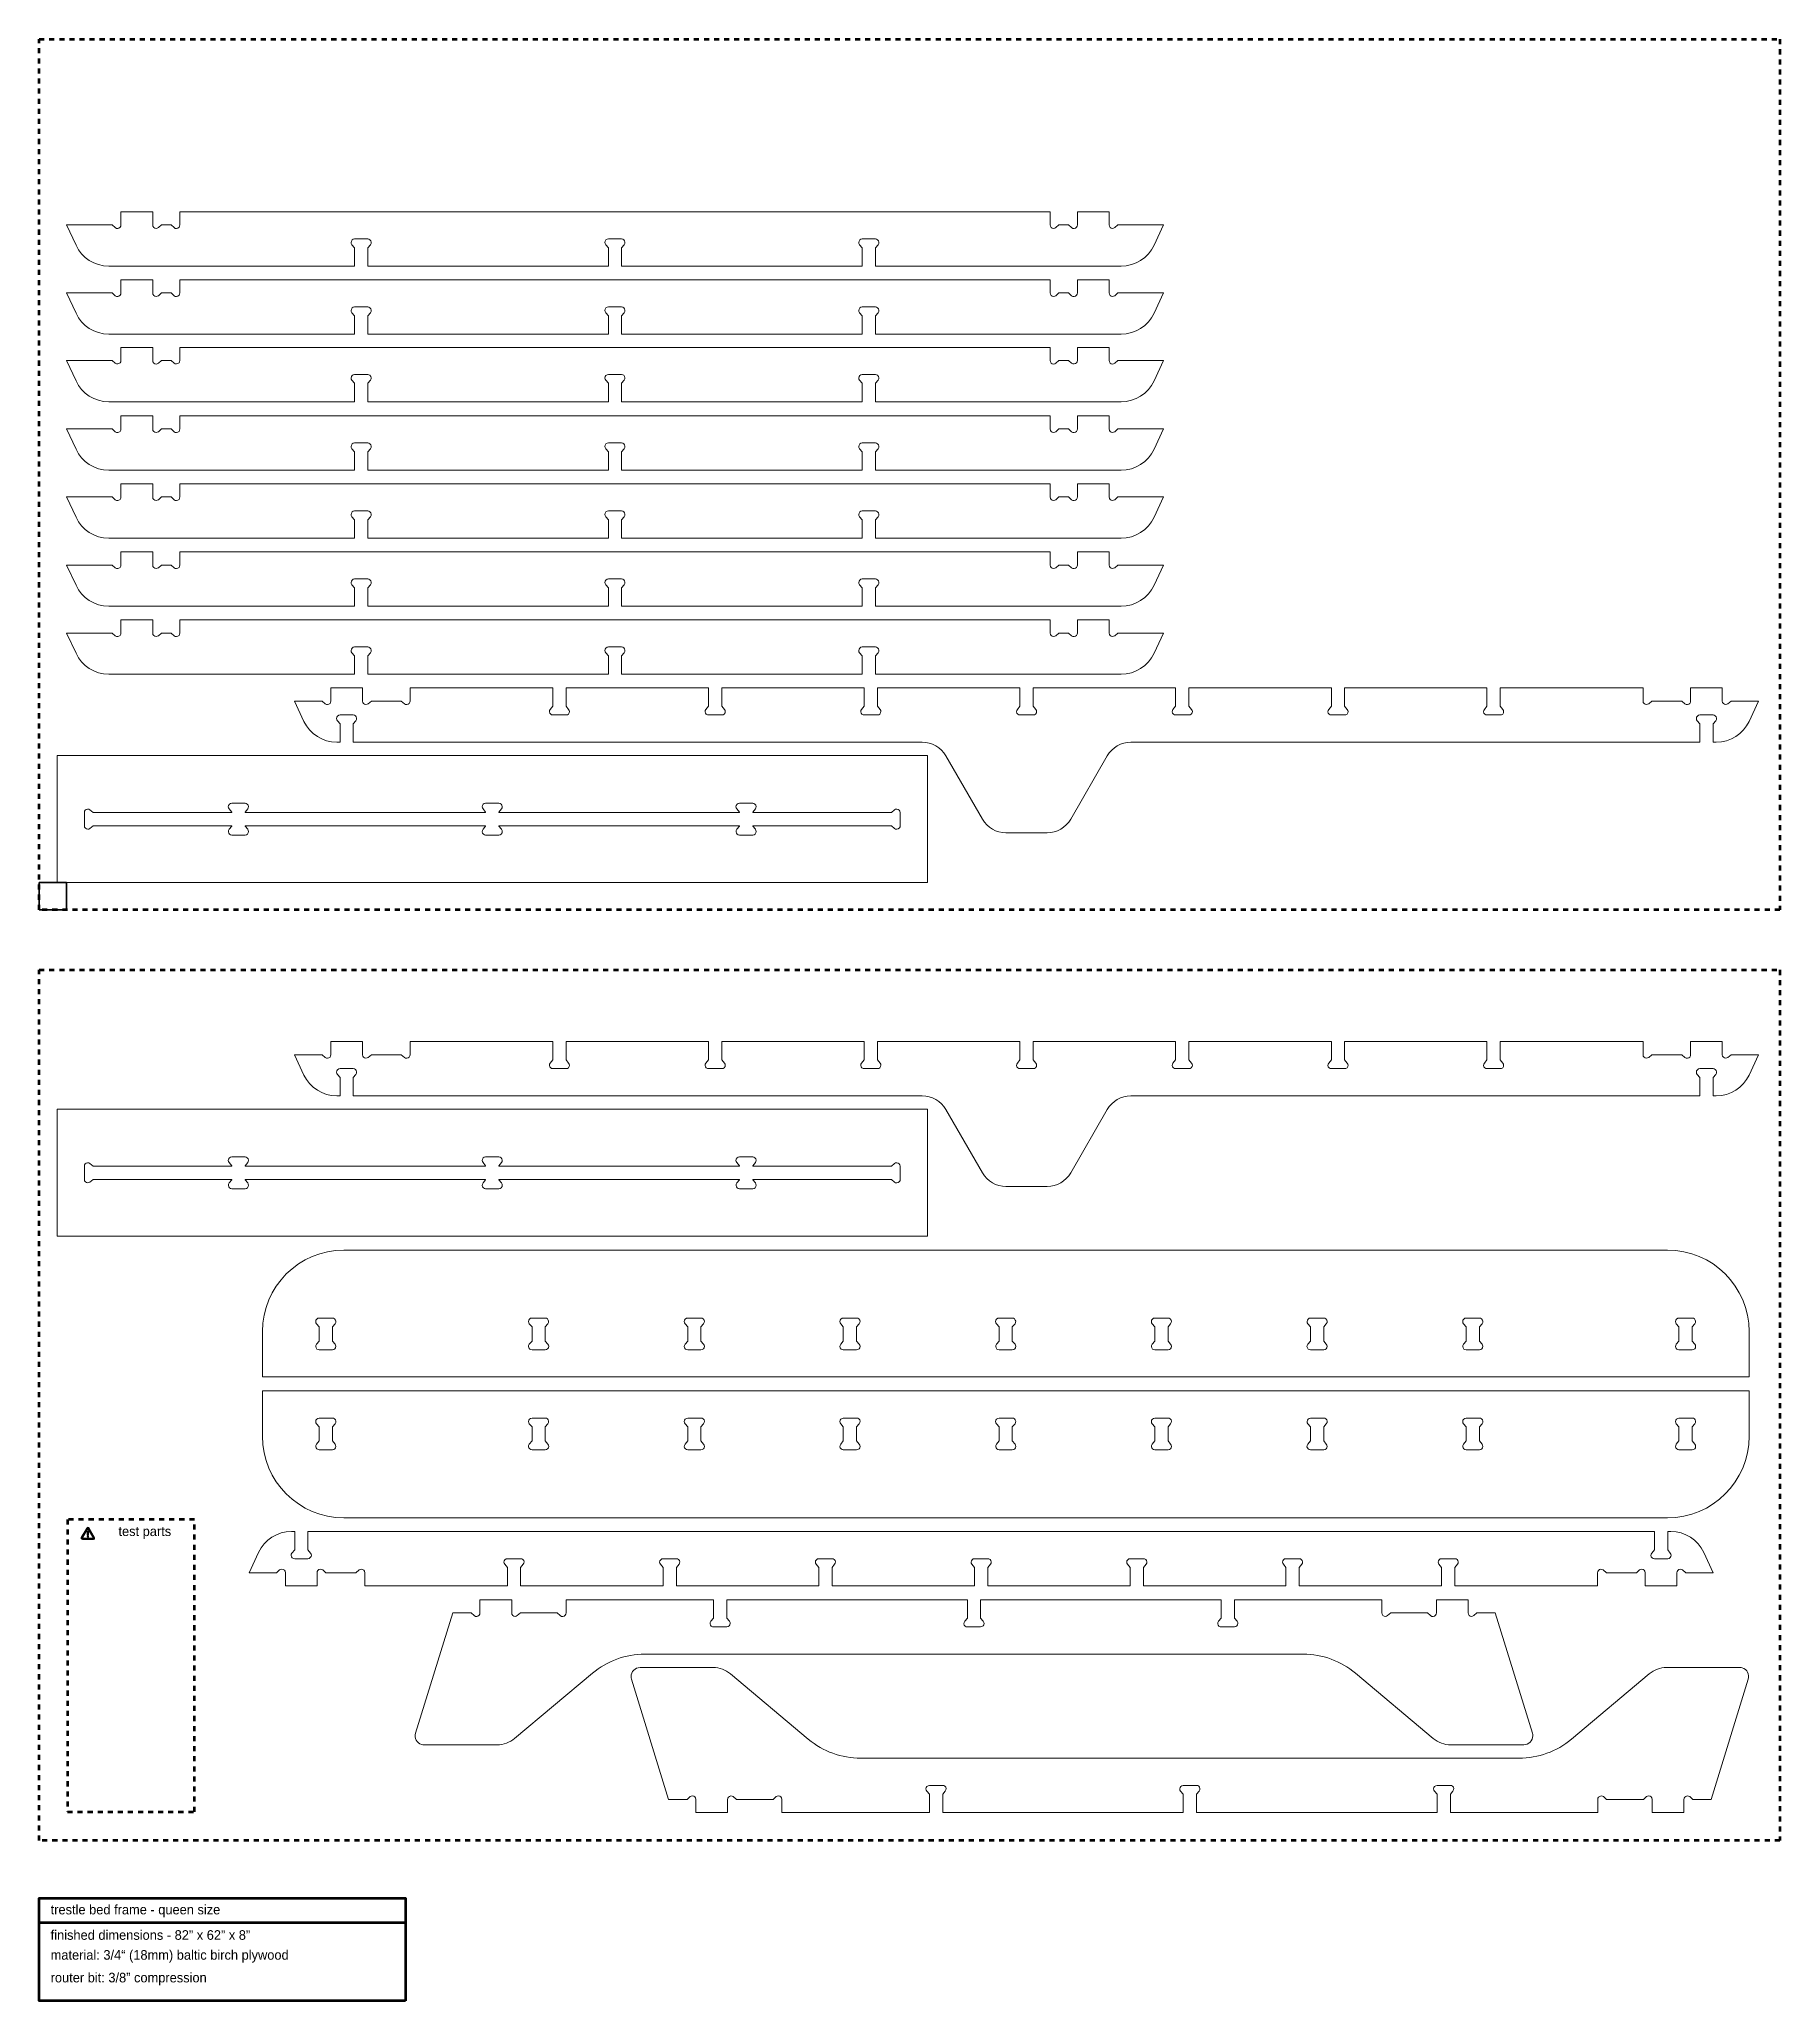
# Model space of a CAD drawing. Header units: inches. Extents: x 0 to 96, y -57 to 51.
import ezdxf

# ---------------------------------------------------------------- set-up
doc = ezdxf.new("R2010")
doc.units = ezdxf.units.IN
doc.header["$MEASUREMENT"] = 0
for name, pattern in [('AI-Linetype-1', [0.555556, 0.277778, -0.277778]), ('AI-Linetype-2', [0.555556, 0.277778, -0.277778]), ('AI-Linetype-3', [0.555556, 0.277778, -0.277778])]:
    doc.linetypes.add(name, pattern=pattern)
doc.layers.add('formatting', color=7, linetype='Continuous')
doc.layers.add('queen-73', color=7, linetype='Continuous')

msp = doc.modelspace()

# ---------------------------------------------------------------- texts
at = {"layer": 'formatting', "color": 179, "true_color": 0x231f20, "char_height": 0.5289, "attachment_point": 7}
for s, insert in [('\\fAvenir Medium|b0|i0|c0|p34;\\W1;test parts', (4.37, -31.37)), ('\\fAvenir Medium|b0|i0|c0|p34;\\W1;trestle bed frame - queen size', (0.63, -52.23)), ('\\fAvenir Medium|b0|i0|c0|p34;\\W1;finished dimensions - 82” x 62” x 8”', (0.63, -53.48)), ('\\fAvenir Medium|b0|i0|c0|p34;\\W1;material: 3/4“ (18mm) baltic birch plywood', (0.63, -54.73)), ('\\fAvenir Medium|b0|i0|c0|p34;\\W1;router bit: 3/8” compression', (0.63, -55.98))]:
    msp.add_mtext(s, dxfattribs=dict(at, insert=insert))

# ---------------------------------------------------------------- blocks, each defined once
blk = doc.blocks.new('block 2')
at = {"layer": 'formatting', "true_color": 0x010101}
h = blk.add_hatch(color=178, dxfattribs=at)
h.dxf.hatch_style = 2
edge = h.paths.add_edge_path()
edge.add_spline(control_points=[(3.05, -31.29), (3.05, -31.29), (2.75, -30.77), (2.75, -30.77), (2.74, -30.75), (2.71, -30.73), (2.69, -30.73), (2.66, -30.73), (2.63, -30.75), (2.62, -30.77), (2.62, -30.77), (2.32, -31.29), (2.32, -31.29), (2.31, -31.31), (2.31, -31.34), (2.32, -31.36), (2.33, -31.39), (2.36, -31.4), (2.39, -31.4), (2.39, -31.4), (2.99, -31.4), (2.99, -31.4), (3.01, -31.4), (3.04, -31.39), (3.05, -31.36), (3.06, -31.34), (3.06, -31.31), (3.05, -31.29)], knot_values=[0, 0, 0, 0, 1, 1, 1, 2, 2, 2, 3, 3, 3, 4, 4, 4, 5, 5, 5, 6, 6, 6, 7, 7, 7, 8, 8, 8, 9, 9, 9, 9], degree=3, periodic=1)
h.paths.add_polyline_path([(2.39, -31.33), (2.69, -30.81), (2.99, -31.33)])
h = blk.add_hatch(color=178, dxfattribs=at)
h.dxf.hatch_style = 2
edge = h.paths.add_edge_path()
edge.add_spline(control_points=[(2.65, -30.98), (2.65, -30.98), (2.65, -31.14), (2.65, -31.14), (2.65, -31.16), (2.67, -31.17), (2.69, -31.17), (2.71, -31.17), (2.72, -31.16), (2.72, -31.14), (2.72, -31.14), (2.72, -30.98), (2.72, -30.98), (2.72, -30.96), (2.71, -30.94), (2.69, -30.94), (2.67, -30.94), (2.65, -30.96), (2.65, -30.98)], knot_values=[0, 0, 0, 0, 1, 1, 1, 2, 2, 2, 3, 3, 3, 4, 4, 4, 5, 5, 5, 6, 6, 6, 6], degree=3, periodic=1)
h = blk.add_hatch(color=178, dxfattribs=at)
h.dxf.hatch_style = 2
edge = h.paths.add_edge_path()
edge.add_spline(control_points=[(2.69, -31.2), (2.71, -31.2), (2.72, -31.22), (2.72, -31.24), (2.72, -31.26), (2.71, -31.28), (2.69, -31.28), (2.67, -31.28), (2.65, -31.26), (2.65, -31.24), (2.65, -31.22), (2.67, -31.2), (2.69, -31.2)], knot_values=[0, 0, 0, 0, 1, 1, 1, 2, 2, 2, 3, 3, 3, 4, 4, 4, 4], degree=3, periodic=1)
at = {"layer": 'formatting', "lineweight": 0}
blk.add_lwpolyline([(2.39, -31.33), (2.69, -30.81), (2.99, -31.33), (2.39, -31.33), (2.39, -31.33)], dxfattribs=at)
for points, knots in [([(3.05, -31.29), (3.05, -31.29), (2.75, -30.77), (2.75, -30.77), (2.74, -30.75), (2.71, -30.73), (2.69, -30.73), (2.66, -30.73), (2.63, -30.75), (2.62, -30.77), (2.62, -30.77), (2.32, -31.29), (2.32, -31.29), (2.31, -31.31), (2.31, -31.34), (2.32, -31.36), (2.33, -31.39), (2.36, -31.4), (2.39, -31.4), (2.39, -31.4), (2.99, -31.4), (2.99, -31.4), (3.01, -31.4), (3.04, -31.39), (3.05, -31.36), (3.06, -31.34), (3.06, -31.31), (3.05, -31.29)], [0, 0, 0, 0, 1, 1, 1, 2, 2, 2, 3, 3, 3, 4, 4, 4, 5, 5, 5, 6, 6, 6, 7, 7, 7, 8, 8, 8, 9, 9, 9, 9]), ([(2.65, -30.98), (2.65, -30.98), (2.65, -31.14), (2.65, -31.14), (2.65, -31.16), (2.67, -31.17), (2.69, -31.17), (2.71, -31.17), (2.72, -31.16), (2.72, -31.14), (2.72, -31.14), (2.72, -30.98), (2.72, -30.98), (2.72, -30.96), (2.71, -30.94), (2.69, -30.94), (2.67, -30.94), (2.65, -30.96), (2.65, -30.98)], [0, 0, 0, 0, 1, 1, 1, 2, 2, 2, 3, 3, 3, 4, 4, 4, 5, 5, 5, 6, 6, 6, 6]), ([(2.69, -31.2), (2.71, -31.2), (2.72, -31.22), (2.72, -31.24), (2.72, -31.26), (2.71, -31.28), (2.69, -31.28), (2.67, -31.28), (2.65, -31.26), (2.65, -31.24), (2.65, -31.22), (2.67, -31.2), (2.69, -31.2)], [0, 0, 0, 0, 1, 1, 1, 2, 2, 2, 3, 3, 3, 4, 4, 4, 4])]:
    blk.add_open_spline(points, degree=3, knots=knots, dxfattribs=at)
blk = doc.blocks.new('block 3')
at = {"layer": 'queen-73', "color": 7, "lineweight": 15, "true_color": 0xffffff}
blk.add_open_spline([(57.26, 18.58), (57.26, 18.58), (57.26, 19.31), (57.26, 19.31), (57.26, 19.31), (59.01, 19.31), (59.01, 19.31), (59.01, 19.31), (59.01, 18.58), (59.01, 18.58), (59.01, 18.47), (59.09, 18.39), (59.2, 18.39), (59.24, 18.39), (59.28, 18.4), (59.32, 18.43), (59.32, 18.43), (59.49, 18.58), (59.49, 18.58), (59.49, 18.58), (62.01, 18.58), (62.01, 18.58), (62.01, 18.58), (61.49, 17.46), (61.49, 17.46), (61.16, 16.76), (60.45, 16.31), (59.67, 16.31), (59.67, 16.31), (46.12, 16.31), (46.12, 16.31), (46.12, 16.31), (46.12, 17.32), (46.12, 17.32), (46.12, 17.32), (46.27, 17.49), (46.27, 17.49), (46.33, 17.57), (46.32, 17.69), (46.24, 17.76), (46.21, 17.79), (46.17, 17.81), (46.12, 17.81), (46.12, 17.81), (45.39, 17.81), (45.39, 17.81), (45.29, 17.81), (45.2, 17.72), (45.2, 17.62), (45.2, 17.57), (45.22, 17.53), (45.25, 17.49), (45.25, 17.49), (45.39, 17.32), (45.39, 17.32), (45.39, 17.32), (45.39, 16.31), (45.39, 16.31), (45.39, 16.31), (32.12, 16.31), (32.12, 16.31), (32.12, 16.31), (32.12, 17.32), (32.12, 17.32), (32.12, 17.32), (32.27, 17.49), (32.27, 17.49), (32.33, 17.57), (32.32, 17.69), (32.24, 17.76), (32.21, 17.79), (32.17, 17.81), (32.12, 17.81), (32.12, 17.81), (31.39, 17.81), (31.39, 17.81), (31.29, 17.81), (31.2, 17.72), (31.2, 17.62), (31.2, 17.57), (31.22, 17.53), (31.25, 17.49), (31.25, 17.49), (31.39, 17.32), (31.39, 17.32), (31.39, 17.32), (31.39, 16.31), (31.39, 16.31), (31.39, 16.31), (18.12, 16.31), (18.12, 16.31), (18.12, 16.31), (18.12, 17.32), (18.12, 17.32), (18.12, 17.32), (18.27, 17.49), (18.27, 17.49), (18.33, 17.57), (18.32, 17.69), (18.24, 17.76), (18.21, 17.79), (18.17, 17.81), (18.12, 17.81), (18.12, 17.81), (17.39, 17.81), (17.39, 17.81), (17.29, 17.81), (17.2, 17.72), (17.2, 17.62), (17.2, 17.57), (17.22, 17.53), (17.25, 17.49), (17.25, 17.49), (17.39, 17.32), (17.39, 17.32), (17.39, 17.32), (17.39, 16.31), (17.39, 16.31), (17.39, 16.31), (3.84, 16.31), (3.84, 16.31), (3.06, 16.31), (2.35, 16.76), (2.03, 17.46), (2.03, 17.46), (1.51, 18.58), (1.51, 18.58), (1.51, 18.58), (4.02, 18.58), (4.02, 18.58), (4.02, 18.58), (4.19, 18.43), (4.19, 18.43), (4.27, 18.36), (4.39, 18.37), (4.46, 18.45), (4.49, 18.49), (4.51, 18.53), (4.51, 18.58), (4.51, 18.58), (4.51, 19.31), (4.51, 19.31), (4.51, 19.31), (6.26, 19.31), (6.26, 19.31), (6.26, 19.31), (6.26, 18.58), (6.26, 18.58), (6.26, 18.47), (6.34, 18.39), (6.45, 18.39), (6.49, 18.39), (6.53, 18.4), (6.57, 18.43), (6.57, 18.43), (6.74, 18.58), (6.74, 18.58), (6.74, 18.58), (7.27, 18.58), (7.27, 18.58), (7.27, 18.58), (7.44, 18.43), (7.44, 18.43), (7.52, 18.36), (7.64, 18.37), (7.71, 18.45), (7.74, 18.49), (7.76, 18.53), (7.76, 18.58), (7.76, 18.58), (7.76, 19.31), (7.76, 19.31), (7.76, 19.31), (55.76, 19.31), (55.76, 19.31), (55.76, 19.31), (55.76, 18.58), (55.76, 18.58), (55.76, 18.47), (55.84, 18.39), (55.95, 18.39), (55.99, 18.39), (56.03, 18.4), (56.07, 18.43), (56.07, 18.43), (56.24, 18.58), (56.24, 18.58), (56.24, 18.58), (56.77, 18.58), (56.77, 18.58), (56.77, 18.58), (56.94, 18.43), (56.94, 18.43), (57.02, 18.36), (57.14, 18.37), (57.21, 18.45), (57.24, 18.49), (57.26, 18.53), (57.26, 18.58)], degree=3, knots=[0, 0, 0, 0, 1, 1, 1, 2, 2, 2, 3, 3, 3, 4, 4, 4, 5, 5, 5, 6, 6, 6, 7, 7, 7, 8, 8, 8, 9, 9, 9, 10, 10, 10, 11, 11, 11, 12, 12, 12, 13, 13, 13, 14, 14, 14, 15, 15, 15, 16, 16, 16, 17, 17, 17, 18, 18, 18, 19, 19, 19, 20, 20, 20, 21, 21, 21, 22, 22, 22, 23, 23, 23, 24, 24, 24, 25, 25, 25, 26, 26, 26, 27, 27, 27, 28, 28, 28, 29, 29, 29, 30, 30, 30, 31, 31, 31, 32, 32, 32, 33, 33, 33, 34, 34, 34, 35, 35, 35, 36, 36, 36, 37, 37, 37, 38, 38, 38, 39, 39, 39, 40, 40, 40, 41, 41, 41, 42, 42, 42, 43, 43, 43, 44, 44, 44, 45, 45, 45, 46, 46, 46, 47, 47, 47, 48, 48, 48, 49, 49, 49, 50, 50, 50, 51, 51, 51, 52, 52, 52, 53, 53, 53, 54, 54, 54, 55, 55, 55, 56, 56, 56, 57, 57, 57, 58, 58, 58, 59, 59, 59, 60, 60, 60, 61, 61, 61, 62, 62, 62, 63, 63, 63, 64, 64, 64, 65, 65, 65, 66, 66, 66, 66], dxfattribs=at)
blk = doc.blocks.new('block 4')
at = {"layer": 'queen-73', "color": 7, "lineweight": 15, "true_color": 0xffffff}
blk.add_open_spline([(57.26, 22.33), (57.26, 22.33), (57.26, 23.06), (57.26, 23.06), (57.26, 23.06), (59.01, 23.06), (59.01, 23.06), (59.01, 23.06), (59.01, 22.33), (59.01, 22.33), (59.01, 22.22), (59.09, 22.14), (59.2, 22.14), (59.24, 22.14), (59.28, 22.15), (59.32, 22.18), (59.32, 22.18), (59.49, 22.33), (59.49, 22.33), (59.49, 22.33), (62.01, 22.33), (62.01, 22.33), (62.01, 22.33), (61.49, 21.21), (61.49, 21.21), (61.16, 20.51), (60.45, 20.06), (59.67, 20.06), (59.67, 20.06), (46.12, 20.06), (46.12, 20.06), (46.12, 20.06), (46.12, 21.07), (46.12, 21.07), (46.12, 21.07), (46.27, 21.24), (46.27, 21.24), (46.33, 21.32), (46.32, 21.44), (46.24, 21.51), (46.21, 21.54), (46.17, 21.56), (46.12, 21.56), (46.12, 21.56), (45.39, 21.56), (45.39, 21.56), (45.29, 21.56), (45.2, 21.47), (45.2, 21.37), (45.2, 21.32), (45.22, 21.28), (45.25, 21.24), (45.25, 21.24), (45.39, 21.07), (45.39, 21.07), (45.39, 21.07), (45.39, 20.06), (45.39, 20.06), (45.39, 20.06), (32.12, 20.06), (32.12, 20.06), (32.12, 20.06), (32.12, 21.07), (32.12, 21.07), (32.12, 21.07), (32.27, 21.24), (32.27, 21.24), (32.33, 21.32), (32.32, 21.44), (32.24, 21.51), (32.21, 21.54), (32.17, 21.56), (32.12, 21.56), (32.12, 21.56), (31.39, 21.56), (31.39, 21.56), (31.29, 21.56), (31.2, 21.47), (31.2, 21.37), (31.2, 21.32), (31.22, 21.28), (31.25, 21.24), (31.25, 21.24), (31.39, 21.07), (31.39, 21.07), (31.39, 21.07), (31.39, 20.06), (31.39, 20.06), (31.39, 20.06), (18.12, 20.06), (18.12, 20.06), (18.12, 20.06), (18.12, 21.07), (18.12, 21.07), (18.12, 21.07), (18.27, 21.24), (18.27, 21.24), (18.33, 21.32), (18.32, 21.44), (18.24, 21.51), (18.21, 21.54), (18.17, 21.56), (18.12, 21.56), (18.12, 21.56), (17.39, 21.56), (17.39, 21.56), (17.29, 21.56), (17.2, 21.47), (17.2, 21.37), (17.2, 21.32), (17.22, 21.28), (17.25, 21.24), (17.25, 21.24), (17.39, 21.07), (17.39, 21.07), (17.39, 21.07), (17.39, 20.06), (17.39, 20.06), (17.39, 20.06), (3.84, 20.06), (3.84, 20.06), (3.06, 20.06), (2.35, 20.51), (2.03, 21.21), (2.03, 21.21), (1.51, 22.33), (1.51, 22.33), (1.51, 22.33), (4.02, 22.33), (4.02, 22.33), (4.02, 22.33), (4.19, 22.18), (4.19, 22.18), (4.27, 22.11), (4.39, 22.12), (4.46, 22.2), (4.49, 22.24), (4.51, 22.28), (4.51, 22.33), (4.51, 22.33), (4.51, 23.06), (4.51, 23.06), (4.51, 23.06), (6.26, 23.06), (6.26, 23.06), (6.26, 23.06), (6.26, 22.33), (6.26, 22.33), (6.26, 22.22), (6.34, 22.14), (6.45, 22.14), (6.49, 22.14), (6.53, 22.15), (6.57, 22.18), (6.57, 22.18), (6.74, 22.33), (6.74, 22.33), (6.74, 22.33), (7.27, 22.33), (7.27, 22.33), (7.27, 22.33), (7.44, 22.18), (7.44, 22.18), (7.52, 22.11), (7.64, 22.12), (7.71, 22.2), (7.74, 22.24), (7.76, 22.28), (7.76, 22.33), (7.76, 22.33), (7.76, 23.06), (7.76, 23.06), (7.76, 23.06), (55.76, 23.06), (55.76, 23.06), (55.76, 23.06), (55.76, 22.33), (55.76, 22.33), (55.76, 22.22), (55.84, 22.14), (55.95, 22.14), (55.99, 22.14), (56.03, 22.15), (56.07, 22.18), (56.07, 22.18), (56.24, 22.33), (56.24, 22.33), (56.24, 22.33), (56.77, 22.33), (56.77, 22.33), (56.77, 22.33), (56.94, 22.18), (56.94, 22.18), (57.02, 22.11), (57.14, 22.12), (57.21, 22.2), (57.24, 22.24), (57.26, 22.28), (57.26, 22.33)], degree=3, knots=[0, 0, 0, 0, 1, 1, 1, 2, 2, 2, 3, 3, 3, 4, 4, 4, 5, 5, 5, 6, 6, 6, 7, 7, 7, 8, 8, 8, 9, 9, 9, 10, 10, 10, 11, 11, 11, 12, 12, 12, 13, 13, 13, 14, 14, 14, 15, 15, 15, 16, 16, 16, 17, 17, 17, 18, 18, 18, 19, 19, 19, 20, 20, 20, 21, 21, 21, 22, 22, 22, 23, 23, 23, 24, 24, 24, 25, 25, 25, 26, 26, 26, 27, 27, 27, 28, 28, 28, 29, 29, 29, 30, 30, 30, 31, 31, 31, 32, 32, 32, 33, 33, 33, 34, 34, 34, 35, 35, 35, 36, 36, 36, 37, 37, 37, 38, 38, 38, 39, 39, 39, 40, 40, 40, 41, 41, 41, 42, 42, 42, 43, 43, 43, 44, 44, 44, 45, 45, 45, 46, 46, 46, 47, 47, 47, 48, 48, 48, 49, 49, 49, 50, 50, 50, 51, 51, 51, 52, 52, 52, 53, 53, 53, 54, 54, 54, 55, 55, 55, 56, 56, 56, 57, 57, 57, 58, 58, 58, 59, 59, 59, 60, 60, 60, 61, 61, 61, 62, 62, 62, 63, 63, 63, 64, 64, 64, 65, 65, 65, 66, 66, 66, 66], dxfattribs=at)
blk = doc.blocks.new('block 5')
at = {"layer": 'queen-73', "color": 7, "lineweight": 15, "true_color": 0xffffff}
blk.add_open_spline([(57.26, 26.08), (57.26, 26.08), (57.26, 26.81), (57.26, 26.81), (57.26, 26.81), (59.01, 26.81), (59.01, 26.81), (59.01, 26.81), (59.01, 26.08), (59.01, 26.08), (59.01, 25.97), (59.09, 25.89), (59.2, 25.89), (59.24, 25.89), (59.28, 25.9), (59.32, 25.93), (59.32, 25.93), (59.49, 26.08), (59.49, 26.08), (59.49, 26.08), (62.01, 26.08), (62.01, 26.08), (62.01, 26.08), (61.49, 24.96), (61.49, 24.96), (61.16, 24.26), (60.45, 23.81), (59.67, 23.81), (59.67, 23.81), (46.12, 23.81), (46.12, 23.81), (46.12, 23.81), (46.12, 24.82), (46.12, 24.82), (46.12, 24.82), (46.27, 24.99), (46.27, 24.99), (46.33, 25.07), (46.32, 25.19), (46.24, 25.26), (46.21, 25.29), (46.17, 25.31), (46.12, 25.31), (46.12, 25.31), (45.39, 25.31), (45.39, 25.31), (45.29, 25.31), (45.2, 25.22), (45.2, 25.12), (45.2, 25.07), (45.22, 25.03), (45.25, 24.99), (45.25, 24.99), (45.39, 24.82), (45.39, 24.82), (45.39, 24.82), (45.39, 23.81), (45.39, 23.81), (45.39, 23.81), (32.12, 23.81), (32.12, 23.81), (32.12, 23.81), (32.12, 24.82), (32.12, 24.82), (32.12, 24.82), (32.27, 24.99), (32.27, 24.99), (32.33, 25.07), (32.32, 25.19), (32.24, 25.26), (32.21, 25.29), (32.17, 25.31), (32.12, 25.31), (32.12, 25.31), (31.39, 25.31), (31.39, 25.31), (31.29, 25.31), (31.2, 25.22), (31.2, 25.12), (31.2, 25.07), (31.22, 25.03), (31.25, 24.99), (31.25, 24.99), (31.39, 24.82), (31.39, 24.82), (31.39, 24.82), (31.39, 23.81), (31.39, 23.81), (31.39, 23.81), (18.12, 23.81), (18.12, 23.81), (18.12, 23.81), (18.12, 24.82), (18.12, 24.82), (18.12, 24.82), (18.27, 24.99), (18.27, 24.99), (18.33, 25.07), (18.32, 25.19), (18.24, 25.26), (18.21, 25.29), (18.17, 25.31), (18.12, 25.31), (18.12, 25.31), (17.39, 25.31), (17.39, 25.31), (17.29, 25.31), (17.2, 25.22), (17.2, 25.12), (17.2, 25.07), (17.22, 25.03), (17.25, 24.99), (17.25, 24.99), (17.39, 24.82), (17.39, 24.82), (17.39, 24.82), (17.39, 23.81), (17.39, 23.81), (17.39, 23.81), (3.84, 23.81), (3.84, 23.81), (3.06, 23.81), (2.35, 24.26), (2.03, 24.96), (2.03, 24.96), (1.51, 26.08), (1.51, 26.08), (1.51, 26.08), (4.02, 26.08), (4.02, 26.08), (4.02, 26.08), (4.19, 25.93), (4.19, 25.93), (4.27, 25.86), (4.39, 25.87), (4.46, 25.95), (4.49, 25.99), (4.51, 26.03), (4.51, 26.08), (4.51, 26.08), (4.51, 26.81), (4.51, 26.81), (4.51, 26.81), (6.26, 26.81), (6.26, 26.81), (6.26, 26.81), (6.26, 26.08), (6.26, 26.08), (6.26, 25.97), (6.34, 25.89), (6.45, 25.89), (6.49, 25.89), (6.53, 25.9), (6.57, 25.93), (6.57, 25.93), (6.74, 26.08), (6.74, 26.08), (6.74, 26.08), (7.27, 26.08), (7.27, 26.08), (7.27, 26.08), (7.44, 25.93), (7.44, 25.93), (7.52, 25.86), (7.64, 25.87), (7.71, 25.95), (7.74, 25.99), (7.76, 26.03), (7.76, 26.08), (7.76, 26.08), (7.76, 26.81), (7.76, 26.81), (7.76, 26.81), (55.76, 26.81), (55.76, 26.81), (55.76, 26.81), (55.76, 26.08), (55.76, 26.08), (55.76, 25.97), (55.84, 25.89), (55.95, 25.89), (55.99, 25.89), (56.03, 25.9), (56.07, 25.93), (56.07, 25.93), (56.24, 26.08), (56.24, 26.08), (56.24, 26.08), (56.77, 26.08), (56.77, 26.08), (56.77, 26.08), (56.94, 25.93), (56.94, 25.93), (57.02, 25.86), (57.14, 25.87), (57.21, 25.95), (57.24, 25.99), (57.26, 26.03), (57.26, 26.08)], degree=3, knots=[0, 0, 0, 0, 1, 1, 1, 2, 2, 2, 3, 3, 3, 4, 4, 4, 5, 5, 5, 6, 6, 6, 7, 7, 7, 8, 8, 8, 9, 9, 9, 10, 10, 10, 11, 11, 11, 12, 12, 12, 13, 13, 13, 14, 14, 14, 15, 15, 15, 16, 16, 16, 17, 17, 17, 18, 18, 18, 19, 19, 19, 20, 20, 20, 21, 21, 21, 22, 22, 22, 23, 23, 23, 24, 24, 24, 25, 25, 25, 26, 26, 26, 27, 27, 27, 28, 28, 28, 29, 29, 29, 30, 30, 30, 31, 31, 31, 32, 32, 32, 33, 33, 33, 34, 34, 34, 35, 35, 35, 36, 36, 36, 37, 37, 37, 38, 38, 38, 39, 39, 39, 40, 40, 40, 41, 41, 41, 42, 42, 42, 43, 43, 43, 44, 44, 44, 45, 45, 45, 46, 46, 46, 47, 47, 47, 48, 48, 48, 49, 49, 49, 50, 50, 50, 51, 51, 51, 52, 52, 52, 53, 53, 53, 54, 54, 54, 55, 55, 55, 56, 56, 56, 57, 57, 57, 58, 58, 58, 59, 59, 59, 60, 60, 60, 61, 61, 61, 62, 62, 62, 63, 63, 63, 64, 64, 64, 65, 65, 65, 66, 66, 66, 66], dxfattribs=at)
blk = doc.blocks.new('block 6')
at = {"layer": 'queen-73', "color": 7, "lineweight": 15, "true_color": 0xffffff}
blk.add_open_spline([(57.26, 29.83), (57.26, 29.83), (57.26, 30.56), (57.26, 30.56), (57.26, 30.56), (59.01, 30.56), (59.01, 30.56), (59.01, 30.56), (59.01, 29.83), (59.01, 29.83), (59.01, 29.72), (59.09, 29.64), (59.2, 29.64), (59.24, 29.64), (59.28, 29.65), (59.32, 29.68), (59.32, 29.68), (59.49, 29.83), (59.49, 29.83), (59.49, 29.83), (62.01, 29.83), (62.01, 29.83), (62.01, 29.83), (61.49, 28.71), (61.49, 28.71), (61.16, 28.01), (60.45, 27.56), (59.67, 27.56), (59.67, 27.56), (46.12, 27.56), (46.12, 27.56), (46.12, 27.56), (46.12, 28.57), (46.12, 28.57), (46.12, 28.57), (46.27, 28.74), (46.27, 28.74), (46.33, 28.82), (46.32, 28.94), (46.24, 29.01), (46.21, 29.04), (46.17, 29.06), (46.12, 29.06), (46.12, 29.06), (45.39, 29.06), (45.39, 29.06), (45.29, 29.06), (45.2, 28.97), (45.2, 28.87), (45.2, 28.82), (45.22, 28.78), (45.25, 28.74), (45.25, 28.74), (45.39, 28.57), (45.39, 28.57), (45.39, 28.57), (45.39, 27.56), (45.39, 27.56), (45.39, 27.56), (32.12, 27.56), (32.12, 27.56), (32.12, 27.56), (32.12, 28.57), (32.12, 28.57), (32.12, 28.57), (32.27, 28.74), (32.27, 28.74), (32.33, 28.82), (32.32, 28.94), (32.24, 29.01), (32.21, 29.04), (32.17, 29.06), (32.12, 29.06), (32.12, 29.06), (31.39, 29.06), (31.39, 29.06), (31.29, 29.06), (31.2, 28.97), (31.2, 28.87), (31.2, 28.82), (31.22, 28.78), (31.25, 28.74), (31.25, 28.74), (31.39, 28.57), (31.39, 28.57), (31.39, 28.57), (31.39, 27.56), (31.39, 27.56), (31.39, 27.56), (18.12, 27.56), (18.12, 27.56), (18.12, 27.56), (18.12, 28.57), (18.12, 28.57), (18.12, 28.57), (18.27, 28.74), (18.27, 28.74), (18.33, 28.82), (18.32, 28.94), (18.24, 29.01), (18.21, 29.04), (18.17, 29.06), (18.12, 29.06), (18.12, 29.06), (17.39, 29.06), (17.39, 29.06), (17.29, 29.06), (17.2, 28.97), (17.2, 28.87), (17.2, 28.82), (17.22, 28.78), (17.25, 28.74), (17.25, 28.74), (17.39, 28.57), (17.39, 28.57), (17.39, 28.57), (17.39, 27.56), (17.39, 27.56), (17.39, 27.56), (3.84, 27.56), (3.84, 27.56), (3.06, 27.56), (2.35, 28.01), (2.03, 28.71), (2.03, 28.71), (1.51, 29.83), (1.51, 29.83), (1.51, 29.83), (4.02, 29.83), (4.02, 29.83), (4.02, 29.83), (4.19, 29.68), (4.19, 29.68), (4.27, 29.61), (4.39, 29.62), (4.46, 29.7), (4.49, 29.74), (4.51, 29.78), (4.51, 29.83), (4.51, 29.83), (4.51, 30.56), (4.51, 30.56), (4.51, 30.56), (6.26, 30.56), (6.26, 30.56), (6.26, 30.56), (6.26, 29.83), (6.26, 29.83), (6.26, 29.72), (6.34, 29.64), (6.45, 29.64), (6.49, 29.64), (6.53, 29.65), (6.57, 29.68), (6.57, 29.68), (6.74, 29.83), (6.74, 29.83), (6.74, 29.83), (7.27, 29.83), (7.27, 29.83), (7.27, 29.83), (7.44, 29.68), (7.44, 29.68), (7.52, 29.61), (7.64, 29.62), (7.71, 29.7), (7.74, 29.74), (7.76, 29.78), (7.76, 29.83), (7.76, 29.83), (7.76, 30.56), (7.76, 30.56), (7.76, 30.56), (55.76, 30.56), (55.76, 30.56), (55.76, 30.56), (55.76, 29.83), (55.76, 29.83), (55.76, 29.72), (55.84, 29.64), (55.95, 29.64), (55.99, 29.64), (56.03, 29.65), (56.07, 29.68), (56.07, 29.68), (56.24, 29.83), (56.24, 29.83), (56.24, 29.83), (56.77, 29.83), (56.77, 29.83), (56.77, 29.83), (56.94, 29.68), (56.94, 29.68), (57.02, 29.61), (57.14, 29.62), (57.21, 29.7), (57.24, 29.74), (57.26, 29.78), (57.26, 29.83)], degree=3, knots=[0, 0, 0, 0, 1, 1, 1, 2, 2, 2, 3, 3, 3, 4, 4, 4, 5, 5, 5, 6, 6, 6, 7, 7, 7, 8, 8, 8, 9, 9, 9, 10, 10, 10, 11, 11, 11, 12, 12, 12, 13, 13, 13, 14, 14, 14, 15, 15, 15, 16, 16, 16, 17, 17, 17, 18, 18, 18, 19, 19, 19, 20, 20, 20, 21, 21, 21, 22, 22, 22, 23, 23, 23, 24, 24, 24, 25, 25, 25, 26, 26, 26, 27, 27, 27, 28, 28, 28, 29, 29, 29, 30, 30, 30, 31, 31, 31, 32, 32, 32, 33, 33, 33, 34, 34, 34, 35, 35, 35, 36, 36, 36, 37, 37, 37, 38, 38, 38, 39, 39, 39, 40, 40, 40, 41, 41, 41, 42, 42, 42, 43, 43, 43, 44, 44, 44, 45, 45, 45, 46, 46, 46, 47, 47, 47, 48, 48, 48, 49, 49, 49, 50, 50, 50, 51, 51, 51, 52, 52, 52, 53, 53, 53, 54, 54, 54, 55, 55, 55, 56, 56, 56, 57, 57, 57, 58, 58, 58, 59, 59, 59, 60, 60, 60, 61, 61, 61, 62, 62, 62, 63, 63, 63, 64, 64, 64, 65, 65, 65, 66, 66, 66, 66], dxfattribs=at)
blk = doc.blocks.new('block 7')
at = {"layer": 'queen-73', "color": 7, "lineweight": 15, "true_color": 0xffffff}
blk.add_open_spline([(57.26, 33.6), (57.26, 33.6), (57.26, 34.33), (57.26, 34.33), (57.26, 34.33), (59.01, 34.33), (59.01, 34.33), (59.01, 34.33), (59.01, 33.6), (59.01, 33.6), (59.01, 33.5), (59.09, 33.41), (59.2, 33.41), (59.24, 33.41), (59.28, 33.43), (59.32, 33.46), (59.32, 33.46), (59.49, 33.6), (59.49, 33.6), (59.49, 33.6), (62.01, 33.6), (62.01, 33.6), (62.01, 33.6), (61.49, 32.49), (61.49, 32.49), (61.16, 31.78), (60.45, 31.33), (59.67, 31.33), (59.67, 31.33), (46.12, 31.33), (46.12, 31.33), (46.12, 31.33), (46.12, 32.35), (46.12, 32.35), (46.12, 32.35), (46.27, 32.52), (46.27, 32.52), (46.33, 32.6), (46.32, 32.72), (46.24, 32.79), (46.21, 32.82), (46.17, 32.83), (46.12, 32.83), (46.12, 32.83), (45.39, 32.83), (45.39, 32.83), (45.29, 32.83), (45.2, 32.75), (45.2, 32.64), (45.2, 32.6), (45.22, 32.56), (45.25, 32.52), (45.25, 32.52), (45.39, 32.35), (45.39, 32.35), (45.39, 32.35), (45.39, 31.33), (45.39, 31.33), (45.39, 31.33), (32.12, 31.33), (32.12, 31.33), (32.12, 31.33), (32.12, 32.35), (32.12, 32.35), (32.12, 32.35), (32.27, 32.52), (32.27, 32.52), (32.33, 32.6), (32.32, 32.72), (32.24, 32.79), (32.21, 32.82), (32.17, 32.83), (32.12, 32.83), (32.12, 32.83), (31.39, 32.83), (31.39, 32.83), (31.29, 32.83), (31.2, 32.75), (31.2, 32.64), (31.2, 32.6), (31.22, 32.56), (31.25, 32.52), (31.25, 32.52), (31.39, 32.35), (31.39, 32.35), (31.39, 32.35), (31.39, 31.33), (31.39, 31.33), (31.39, 31.33), (18.12, 31.33), (18.12, 31.33), (18.12, 31.33), (18.12, 32.35), (18.12, 32.35), (18.12, 32.35), (18.27, 32.52), (18.27, 32.52), (18.33, 32.6), (18.32, 32.72), (18.24, 32.79), (18.21, 32.82), (18.17, 32.83), (18.12, 32.83), (18.12, 32.83), (17.39, 32.83), (17.39, 32.83), (17.29, 32.83), (17.2, 32.75), (17.2, 32.64), (17.2, 32.6), (17.22, 32.56), (17.25, 32.52), (17.25, 32.52), (17.39, 32.35), (17.39, 32.35), (17.39, 32.35), (17.39, 31.33), (17.39, 31.33), (17.39, 31.33), (3.84, 31.33), (3.84, 31.33), (3.06, 31.33), (2.35, 31.78), (2.03, 32.49), (2.03, 32.49), (1.51, 33.6), (1.51, 33.6), (1.51, 33.6), (4.02, 33.6), (4.02, 33.6), (4.02, 33.6), (4.19, 33.46), (4.19, 33.46), (4.27, 33.39), (4.39, 33.4), (4.46, 33.48), (4.49, 33.52), (4.51, 33.56), (4.51, 33.6), (4.51, 33.6), (4.51, 34.33), (4.51, 34.33), (4.51, 34.33), (6.26, 34.33), (6.26, 34.33), (6.26, 34.33), (6.26, 33.6), (6.26, 33.6), (6.26, 33.5), (6.34, 33.41), (6.45, 33.41), (6.49, 33.41), (6.53, 33.43), (6.57, 33.46), (6.57, 33.46), (6.74, 33.6), (6.74, 33.6), (6.74, 33.6), (7.27, 33.6), (7.27, 33.6), (7.27, 33.6), (7.44, 33.46), (7.44, 33.46), (7.52, 33.39), (7.64, 33.4), (7.71, 33.48), (7.74, 33.52), (7.76, 33.56), (7.76, 33.6), (7.76, 33.6), (7.76, 34.33), (7.76, 34.33), (7.76, 34.33), (55.76, 34.33), (55.76, 34.33), (55.76, 34.33), (55.76, 33.6), (55.76, 33.6), (55.76, 33.5), (55.84, 33.41), (55.95, 33.41), (55.99, 33.41), (56.03, 33.43), (56.07, 33.46), (56.07, 33.46), (56.24, 33.6), (56.24, 33.6), (56.24, 33.6), (56.77, 33.6), (56.77, 33.6), (56.77, 33.6), (56.94, 33.46), (56.94, 33.46), (57.02, 33.39), (57.14, 33.4), (57.21, 33.48), (57.24, 33.52), (57.26, 33.56), (57.26, 33.6)], degree=3, knots=[0, 0, 0, 0, 1, 1, 1, 2, 2, 2, 3, 3, 3, 4, 4, 4, 5, 5, 5, 6, 6, 6, 7, 7, 7, 8, 8, 8, 9, 9, 9, 10, 10, 10, 11, 11, 11, 12, 12, 12, 13, 13, 13, 14, 14, 14, 15, 15, 15, 16, 16, 16, 17, 17, 17, 18, 18, 18, 19, 19, 19, 20, 20, 20, 21, 21, 21, 22, 22, 22, 23, 23, 23, 24, 24, 24, 25, 25, 25, 26, 26, 26, 27, 27, 27, 28, 28, 28, 29, 29, 29, 30, 30, 30, 31, 31, 31, 32, 32, 32, 33, 33, 33, 34, 34, 34, 35, 35, 35, 36, 36, 36, 37, 37, 37, 38, 38, 38, 39, 39, 39, 40, 40, 40, 41, 41, 41, 42, 42, 42, 43, 43, 43, 44, 44, 44, 45, 45, 45, 46, 46, 46, 47, 47, 47, 48, 48, 48, 49, 49, 49, 50, 50, 50, 51, 51, 51, 52, 52, 52, 53, 53, 53, 54, 54, 54, 55, 55, 55, 56, 56, 56, 57, 57, 57, 58, 58, 58, 59, 59, 59, 60, 60, 60, 61, 61, 61, 62, 62, 62, 63, 63, 63, 64, 64, 64, 65, 65, 65, 66, 66, 66, 66], dxfattribs=at)
blk = doc.blocks.new('block 8')
at = {"layer": 'queen-73', "color": 7, "lineweight": 15, "true_color": 0xffffff}
blk.add_open_spline([(57.26, 37.33), (57.26, 37.33), (57.26, 38.06), (57.26, 38.06), (57.26, 38.06), (59.01, 38.06), (59.01, 38.06), (59.01, 38.06), (59.01, 37.33), (59.01, 37.33), (59.01, 37.22), (59.09, 37.14), (59.2, 37.14), (59.24, 37.14), (59.28, 37.15), (59.32, 37.18), (59.32, 37.18), (59.49, 37.33), (59.49, 37.33), (59.49, 37.33), (62.01, 37.33), (62.01, 37.33), (62.01, 37.33), (61.49, 36.21), (61.49, 36.21), (61.16, 35.51), (60.45, 35.06), (59.67, 35.06), (59.67, 35.06), (46.12, 35.06), (46.12, 35.06), (46.12, 35.06), (46.12, 36.07), (46.12, 36.07), (46.12, 36.07), (46.27, 36.24), (46.27, 36.24), (46.33, 36.32), (46.32, 36.44), (46.24, 36.51), (46.21, 36.54), (46.17, 36.56), (46.12, 36.56), (46.12, 36.56), (45.39, 36.56), (45.39, 36.56), (45.29, 36.56), (45.2, 36.47), (45.2, 36.37), (45.2, 36.32), (45.22, 36.28), (45.25, 36.24), (45.25, 36.24), (45.39, 36.07), (45.39, 36.07), (45.39, 36.07), (45.39, 35.06), (45.39, 35.06), (45.39, 35.06), (32.12, 35.06), (32.12, 35.06), (32.12, 35.06), (32.12, 36.07), (32.12, 36.07), (32.12, 36.07), (32.27, 36.24), (32.27, 36.24), (32.33, 36.32), (32.32, 36.44), (32.24, 36.51), (32.21, 36.54), (32.17, 36.56), (32.12, 36.56), (32.12, 36.56), (31.39, 36.56), (31.39, 36.56), (31.29, 36.56), (31.2, 36.47), (31.2, 36.37), (31.2, 36.32), (31.22, 36.28), (31.25, 36.24), (31.25, 36.24), (31.39, 36.07), (31.39, 36.07), (31.39, 36.07), (31.39, 35.06), (31.39, 35.06), (31.39, 35.06), (18.12, 35.06), (18.12, 35.06), (18.12, 35.06), (18.12, 36.07), (18.12, 36.07), (18.12, 36.07), (18.27, 36.24), (18.27, 36.24), (18.33, 36.32), (18.32, 36.44), (18.24, 36.51), (18.21, 36.54), (18.17, 36.56), (18.12, 36.56), (18.12, 36.56), (17.39, 36.56), (17.39, 36.56), (17.29, 36.56), (17.2, 36.47), (17.2, 36.37), (17.2, 36.32), (17.22, 36.28), (17.25, 36.24), (17.25, 36.24), (17.39, 36.07), (17.39, 36.07), (17.39, 36.07), (17.39, 35.06), (17.39, 35.06), (17.39, 35.06), (3.84, 35.06), (3.84, 35.06), (3.06, 35.06), (2.35, 35.51), (2.03, 36.21), (2.03, 36.21), (1.51, 37.33), (1.51, 37.33), (1.51, 37.33), (4.02, 37.33), (4.02, 37.33), (4.02, 37.33), (4.19, 37.18), (4.19, 37.18), (4.27, 37.11), (4.39, 37.12), (4.46, 37.2), (4.49, 37.24), (4.51, 37.28), (4.51, 37.33), (4.51, 37.33), (4.51, 38.06), (4.51, 38.06), (4.51, 38.06), (6.26, 38.06), (6.26, 38.06), (6.26, 38.06), (6.26, 37.33), (6.26, 37.33), (6.26, 37.22), (6.34, 37.14), (6.45, 37.14), (6.49, 37.14), (6.53, 37.15), (6.57, 37.18), (6.57, 37.18), (6.74, 37.33), (6.74, 37.33), (6.74, 37.33), (7.27, 37.33), (7.27, 37.33), (7.27, 37.33), (7.44, 37.18), (7.44, 37.18), (7.52, 37.11), (7.64, 37.12), (7.71, 37.2), (7.74, 37.24), (7.76, 37.28), (7.76, 37.33), (7.76, 37.33), (7.76, 38.06), (7.76, 38.06), (7.76, 38.06), (55.76, 38.06), (55.76, 38.06), (55.76, 38.06), (55.76, 37.33), (55.76, 37.33), (55.76, 37.22), (55.84, 37.14), (55.95, 37.14), (55.99, 37.14), (56.03, 37.15), (56.07, 37.18), (56.07, 37.18), (56.24, 37.33), (56.24, 37.33), (56.24, 37.33), (56.77, 37.33), (56.77, 37.33), (56.77, 37.33), (56.94, 37.18), (56.94, 37.18), (57.02, 37.11), (57.14, 37.12), (57.21, 37.2), (57.24, 37.24), (57.26, 37.28), (57.26, 37.33)], degree=3, knots=[0, 0, 0, 0, 1, 1, 1, 2, 2, 2, 3, 3, 3, 4, 4, 4, 5, 5, 5, 6, 6, 6, 7, 7, 7, 8, 8, 8, 9, 9, 9, 10, 10, 10, 11, 11, 11, 12, 12, 12, 13, 13, 13, 14, 14, 14, 15, 15, 15, 16, 16, 16, 17, 17, 17, 18, 18, 18, 19, 19, 19, 20, 20, 20, 21, 21, 21, 22, 22, 22, 23, 23, 23, 24, 24, 24, 25, 25, 25, 26, 26, 26, 27, 27, 27, 28, 28, 28, 29, 29, 29, 30, 30, 30, 31, 31, 31, 32, 32, 32, 33, 33, 33, 34, 34, 34, 35, 35, 35, 36, 36, 36, 37, 37, 37, 38, 38, 38, 39, 39, 39, 40, 40, 40, 41, 41, 41, 42, 42, 42, 43, 43, 43, 44, 44, 44, 45, 45, 45, 46, 46, 46, 47, 47, 47, 48, 48, 48, 49, 49, 49, 50, 50, 50, 51, 51, 51, 52, 52, 52, 53, 53, 53, 54, 54, 54, 55, 55, 55, 56, 56, 56, 57, 57, 57, 58, 58, 58, 59, 59, 59, 60, 60, 60, 61, 61, 61, 62, 62, 62, 63, 63, 63, 64, 64, 64, 65, 65, 65, 66, 66, 66, 66], dxfattribs=at)
blk = doc.blocks.new('block 9')
at = {"layer": 'queen-73', "color": 7, "lineweight": 15, "true_color": 0xffffff}
blk.add_open_spline([(57.26, 41.08), (57.26, 41.08), (57.26, 41.81), (57.26, 41.81), (57.26, 41.81), (59.01, 41.81), (59.01, 41.81), (59.01, 41.81), (59.01, 41.08), (59.01, 41.08), (59.01, 40.97), (59.09, 40.89), (59.2, 40.89), (59.24, 40.89), (59.28, 40.9), (59.32, 40.93), (59.32, 40.93), (59.49, 41.08), (59.49, 41.08), (59.49, 41.08), (62.01, 41.08), (62.01, 41.08), (62.01, 41.08), (61.49, 39.96), (61.49, 39.96), (61.16, 39.26), (60.45, 38.81), (59.67, 38.81), (59.67, 38.81), (46.12, 38.81), (46.12, 38.81), (46.12, 38.81), (46.12, 39.82), (46.12, 39.82), (46.12, 39.82), (46.27, 39.99), (46.27, 39.99), (46.33, 40.07), (46.32, 40.19), (46.24, 40.26), (46.21, 40.29), (46.17, 40.31), (46.12, 40.31), (46.12, 40.31), (45.39, 40.31), (45.39, 40.31), (45.29, 40.31), (45.2, 40.22), (45.2, 40.12), (45.2, 40.07), (45.22, 40.03), (45.25, 39.99), (45.25, 39.99), (45.39, 39.82), (45.39, 39.82), (45.39, 39.82), (45.39, 38.81), (45.39, 38.81), (45.39, 38.81), (32.12, 38.81), (32.12, 38.81), (32.12, 38.81), (32.12, 39.82), (32.12, 39.82), (32.12, 39.82), (32.27, 39.99), (32.27, 39.99), (32.33, 40.07), (32.32, 40.19), (32.24, 40.26), (32.21, 40.29), (32.17, 40.31), (32.12, 40.31), (32.12, 40.31), (31.39, 40.31), (31.39, 40.31), (31.29, 40.31), (31.2, 40.22), (31.2, 40.12), (31.2, 40.07), (31.22, 40.03), (31.25, 39.99), (31.25, 39.99), (31.39, 39.82), (31.39, 39.82), (31.39, 39.82), (31.39, 38.81), (31.39, 38.81), (31.39, 38.81), (18.12, 38.81), (18.12, 38.81), (18.12, 38.81), (18.12, 39.82), (18.12, 39.82), (18.12, 39.82), (18.27, 39.99), (18.27, 39.99), (18.33, 40.07), (18.32, 40.19), (18.24, 40.26), (18.21, 40.29), (18.17, 40.31), (18.12, 40.31), (18.12, 40.31), (17.39, 40.31), (17.39, 40.31), (17.29, 40.31), (17.2, 40.22), (17.2, 40.12), (17.2, 40.07), (17.22, 40.03), (17.25, 39.99), (17.25, 39.99), (17.39, 39.82), (17.39, 39.82), (17.39, 39.82), (17.39, 38.81), (17.39, 38.81), (17.39, 38.81), (3.84, 38.81), (3.84, 38.81), (3.06, 38.81), (2.35, 39.26), (2.03, 39.96), (2.03, 39.96), (1.51, 41.08), (1.51, 41.08), (1.51, 41.08), (4.02, 41.08), (4.02, 41.08), (4.02, 41.08), (4.19, 40.93), (4.19, 40.93), (4.27, 40.86), (4.39, 40.87), (4.46, 40.95), (4.49, 40.99), (4.51, 41.03), (4.51, 41.08), (4.51, 41.08), (4.51, 41.81), (4.51, 41.81), (4.51, 41.81), (6.26, 41.81), (6.26, 41.81), (6.26, 41.81), (6.26, 41.08), (6.26, 41.08), (6.26, 40.97), (6.34, 40.89), (6.45, 40.89), (6.49, 40.89), (6.53, 40.9), (6.57, 40.93), (6.57, 40.93), (6.74, 41.08), (6.74, 41.08), (6.74, 41.08), (7.27, 41.08), (7.27, 41.08), (7.27, 41.08), (7.44, 40.93), (7.44, 40.93), (7.52, 40.86), (7.64, 40.87), (7.71, 40.95), (7.74, 40.99), (7.76, 41.03), (7.76, 41.08), (7.76, 41.08), (7.76, 41.81), (7.76, 41.81), (7.76, 41.81), (55.76, 41.81), (55.76, 41.81), (55.76, 41.81), (55.76, 41.08), (55.76, 41.08), (55.76, 40.97), (55.84, 40.89), (55.95, 40.89), (55.99, 40.89), (56.03, 40.9), (56.07, 40.93), (56.07, 40.93), (56.24, 41.08), (56.24, 41.08), (56.24, 41.08), (56.77, 41.08), (56.77, 41.08), (56.77, 41.08), (56.94, 40.93), (56.94, 40.93), (57.02, 40.86), (57.14, 40.87), (57.21, 40.95), (57.24, 40.99), (57.26, 41.03), (57.26, 41.08)], degree=3, knots=[0, 0, 0, 0, 1, 1, 1, 2, 2, 2, 3, 3, 3, 4, 4, 4, 5, 5, 5, 6, 6, 6, 7, 7, 7, 8, 8, 8, 9, 9, 9, 10, 10, 10, 11, 11, 11, 12, 12, 12, 13, 13, 13, 14, 14, 14, 15, 15, 15, 16, 16, 16, 17, 17, 17, 18, 18, 18, 19, 19, 19, 20, 20, 20, 21, 21, 21, 22, 22, 22, 23, 23, 23, 24, 24, 24, 25, 25, 25, 26, 26, 26, 27, 27, 27, 28, 28, 28, 29, 29, 29, 30, 30, 30, 31, 31, 31, 32, 32, 32, 33, 33, 33, 34, 34, 34, 35, 35, 35, 36, 36, 36, 37, 37, 37, 38, 38, 38, 39, 39, 39, 40, 40, 40, 41, 41, 41, 42, 42, 42, 43, 43, 43, 44, 44, 44, 45, 45, 45, 46, 46, 46, 47, 47, 47, 48, 48, 48, 49, 49, 49, 50, 50, 50, 51, 51, 51, 52, 52, 52, 53, 53, 53, 54, 54, 54, 55, 55, 55, 56, 56, 56, 57, 57, 57, 58, 58, 58, 59, 59, 59, 60, 60, 60, 61, 61, 61, 62, 62, 62, 63, 63, 63, 64, 64, 64, 65, 65, 65, 66, 66, 66, 66], dxfattribs=at)
blk = doc.blocks.new('block 10')
at = {"layer": 'queen-73', "color": 7, "lineweight": 15, "true_color": 0xffffff}
blk.add_open_spline([(86.26, -33.08), (86.18, -33.02), (86.06, -33.03), (86, -33.11), (85.97, -33.14), (85.95, -33.18), (85.95, -33.23), (85.95, -33.23), (85.95, -33.96), (85.95, -33.96), (85.95, -33.96), (78.08, -33.96), (78.08, -33.96), (78.08, -33.96), (78.08, -32.94), (78.08, -32.94), (78.08, -32.94), (78.22, -32.77), (78.22, -32.77), (78.29, -32.69), (78.28, -32.57), (78.2, -32.5), (78.17, -32.47), (78.12, -32.46), (78.08, -32.46), (78.08, -32.46), (77.35, -32.46), (77.35, -32.46), (77.24, -32.46), (77.16, -32.54), (77.16, -32.65), (77.16, -32.69), (77.17, -32.74), (77.2, -32.77), (77.2, -32.77), (77.35, -32.94), (77.35, -32.94), (77.35, -32.94), (77.35, -33.96), (77.35, -33.96), (77.35, -33.96), (69.49, -33.96), (69.49, -33.96), (69.49, -33.96), (69.49, -32.94), (69.49, -32.94), (69.49, -32.94), (69.64, -32.77), (69.64, -32.77), (69.7, -32.69), (69.69, -32.57), (69.61, -32.5), (69.58, -32.47), (69.54, -32.46), (69.49, -32.46), (69.49, -32.46), (68.76, -32.46), (68.76, -32.46), (68.66, -32.46), (68.57, -32.54), (68.57, -32.65), (68.57, -32.69), (68.59, -32.74), (68.62, -32.77), (68.62, -32.77), (68.76, -32.94), (68.76, -32.94), (68.76, -32.94), (68.76, -33.96), (68.76, -33.96), (68.76, -33.96), (60.9, -33.96), (60.9, -33.96), (60.9, -33.96), (60.9, -32.94), (60.9, -32.94), (60.9, -32.94), (61.05, -32.77), (61.05, -32.77), (61.12, -32.69), (61.11, -32.57), (61.03, -32.5), (60.99, -32.47), (60.95, -32.46), (60.9, -32.46), (60.9, -32.46), (60.17, -32.46), (60.17, -32.46), (60.07, -32.46), (59.98, -32.54), (59.98, -32.65), (59.98, -32.69), (60, -32.74), (60.03, -32.77), (60.03, -32.77), (60.17, -32.94), (60.17, -32.94), (60.17, -32.94), (60.17, -33.96), (60.17, -33.96), (60.17, -33.96), (52.32, -33.96), (52.32, -33.96), (52.32, -33.96), (52.32, -32.94), (52.32, -32.94), (52.32, -32.94), (52.46, -32.77), (52.46, -32.77), (52.53, -32.69), (52.52, -32.57), (52.44, -32.5), (52.4, -32.47), (52.36, -32.46), (52.32, -32.46), (52.32, -32.46), (51.59, -32.46), (51.59, -32.46), (51.48, -32.46), (51.4, -32.54), (51.4, -32.65), (51.4, -32.69), (51.41, -32.74), (51.44, -32.77), (51.44, -32.77), (51.59, -32.94), (51.59, -32.94), (51.59, -32.94), (51.59, -33.96), (51.59, -33.96), (51.59, -33.96), (43.73, -33.96), (43.73, -33.96), (43.73, -33.96), (43.73, -32.94), (43.73, -32.94), (43.73, -32.94), (43.87, -32.77), (43.87, -32.77), (43.94, -32.69), (43.93, -32.57), (43.85, -32.5), (43.82, -32.47), (43.77, -32.46), (43.73, -32.46), (43.73, -32.46), (43, -32.46), (43, -32.46), (42.89, -32.46), (42.81, -32.54), (42.81, -32.65), (42.81, -32.69), (42.82, -32.74), (42.85, -32.77), (42.85, -32.77), (43, -32.94), (43, -32.94), (43, -32.94), (43, -33.96), (43, -33.96), (43, -33.96), (35.14, -33.96), (35.14, -33.96), (35.14, -33.96), (35.14, -32.94), (35.14, -32.94), (35.14, -32.94), (35.29, -32.77), (35.29, -32.77), (35.35, -32.69), (35.34, -32.57), (35.26, -32.5), (35.23, -32.47), (35.19, -32.46), (35.14, -32.46), (35.14, -32.46), (34.41, -32.46), (34.41, -32.46), (34.31, -32.46), (34.22, -32.54), (34.22, -32.65), (34.22, -32.69), (34.24, -32.74), (34.27, -32.77), (34.27, -32.77), (34.41, -32.94), (34.41, -32.94), (34.41, -32.94), (34.41, -33.96), (34.41, -33.96), (34.41, -33.96), (26.55, -33.96), (26.55, -33.96), (26.55, -33.96), (26.55, -32.94), (26.55, -32.94), (26.55, -32.94), (26.7, -32.77), (26.7, -32.77), (26.77, -32.69), (26.76, -32.57), (26.68, -32.5), (26.64, -32.47), (26.6, -32.46), (26.55, -32.46), (26.55, -32.46), (25.82, -32.46), (25.82, -32.46), (25.72, -32.46), (25.63, -32.54), (25.63, -32.65), (25.63, -32.69), (25.65, -32.74), (25.68, -32.77), (25.68, -32.77), (25.82, -32.94), (25.82, -32.94), (25.82, -32.94), (25.82, -33.96), (25.82, -33.96), (25.82, -33.96), (17.95, -33.96), (17.95, -33.96), (17.95, -33.96), (17.95, -33.23), (17.95, -33.23), (17.95, -33.12), (17.87, -33.04), (17.76, -33.04), (17.72, -33.04), (17.67, -33.05), (17.64, -33.08), (17.64, -33.08), (17.47, -33.23), (17.47, -33.23), (17.47, -33.23), (15.81, -33.23), (15.81, -33.23), (15.81, -33.23), (15.64, -33.08), (15.64, -33.08), (15.56, -33.02), (15.44, -33.03), (15.37, -33.11), (15.34, -33.14), (15.33, -33.18), (15.33, -33.23), (15.33, -33.23), (15.33, -33.96), (15.33, -33.96), (15.33, -33.96), (13.58, -33.96), (13.58, -33.96), (13.58, -33.96), (13.58, -33.23), (13.58, -33.23), (13.58, -33.12), (13.49, -33.04), (13.39, -33.04), (13.34, -33.04), (13.3, -33.05), (13.26, -33.08), (13.26, -33.08), (13.09, -33.23), (13.09, -33.23), (13.09, -33.23), (11.58, -33.23), (11.58, -33.23), (11.58, -33.23), (12.1, -32.11), (12.1, -32.11), (12.43, -31.41), (13.13, -30.96), (13.91, -30.96), (13.91, -30.96), (14.09, -30.96), (14.09, -30.96), (14.09, -30.96), (14.09, -31.97), (14.09, -31.97), (14.09, -31.97), (13.94, -32.15), (13.94, -32.15), (13.87, -32.23), (13.88, -32.35), (13.96, -32.41), (14, -32.44), (14.04, -32.46), (14.09, -32.46), (14.09, -32.46), (14.82, -32.46), (14.82, -32.46), (14.92, -32.46), (15.01, -32.37), (15.01, -32.27), (15.01, -32.22), (14.99, -32.18), (14.96, -32.15), (14.96, -32.15), (14.82, -31.97), (14.82, -31.97), (14.82, -31.97), (14.82, -30.96), (14.82, -30.96), (14.82, -30.96), (89.09, -30.96), (89.09, -30.96), (89.09, -30.96), (89.09, -31.97), (89.09, -31.97), (89.09, -31.97), (88.94, -32.15), (88.94, -32.15), (88.87, -32.23), (88.88, -32.35), (88.96, -32.41), (89, -32.44), (89.04, -32.46), (89.09, -32.46), (89.09, -32.46), (89.82, -32.46), (89.82, -32.46), (89.92, -32.46), (90.01, -32.37), (90.01, -32.27), (90.01, -32.22), (89.99, -32.18), (89.96, -32.15), (89.96, -32.15), (89.82, -31.97), (89.82, -31.97), (89.82, -31.97), (89.82, -30.96), (89.82, -30.96), (89.82, -30.96), (89.99, -30.96), (89.99, -30.96), (90.77, -30.96), (91.48, -31.41), (91.81, -32.11), (91.81, -32.11), (92.33, -33.23), (92.33, -33.23), (92.33, -33.23), (90.81, -33.23), (90.81, -33.23), (90.81, -33.23), (90.64, -33.08), (90.64, -33.08), (90.56, -33.02), (90.44, -33.03), (90.37, -33.11), (90.34, -33.14), (90.33, -33.18), (90.33, -33.23), (90.33, -33.23), (90.33, -33.96), (90.33, -33.96), (90.33, -33.96), (88.58, -33.96), (88.58, -33.96), (88.58, -33.96), (88.58, -33.23), (88.58, -33.23), (88.58, -33.12), (88.49, -33.04), (88.39, -33.04), (88.34, -33.04), (88.3, -33.05), (88.26, -33.08), (88.26, -33.08), (88.09, -33.23), (88.09, -33.23), (88.09, -33.23), (86.44, -33.23), (86.44, -33.23), (86.44, -33.23), (86.26, -33.08), (86.26, -33.08)], degree=3, knots=[0, 0, 0, 0, 1, 1, 1, 2, 2, 2, 3, 3, 3, 4, 4, 4, 5, 5, 5, 6, 6, 6, 7, 7, 7, 8, 8, 8, 9, 9, 9, 10, 10, 10, 11, 11, 11, 12, 12, 12, 13, 13, 13, 14, 14, 14, 15, 15, 15, 16, 16, 16, 17, 17, 17, 18, 18, 18, 19, 19, 19, 20, 20, 20, 21, 21, 21, 22, 22, 22, 23, 23, 23, 24, 24, 24, 25, 25, 25, 26, 26, 26, 27, 27, 27, 28, 28, 28, 29, 29, 29, 30, 30, 30, 31, 31, 31, 32, 32, 32, 33, 33, 33, 34, 34, 34, 35, 35, 35, 36, 36, 36, 37, 37, 37, 38, 38, 38, 39, 39, 39, 40, 40, 40, 41, 41, 41, 42, 42, 42, 43, 43, 43, 44, 44, 44, 45, 45, 45, 46, 46, 46, 47, 47, 47, 48, 48, 48, 49, 49, 49, 50, 50, 50, 51, 51, 51, 52, 52, 52, 53, 53, 53, 54, 54, 54, 55, 55, 55, 56, 56, 56, 57, 57, 57, 58, 58, 58, 59, 59, 59, 60, 60, 60, 61, 61, 61, 62, 62, 62, 63, 63, 63, 64, 64, 64, 65, 65, 65, 66, 66, 66, 67, 67, 67, 68, 68, 68, 69, 69, 69, 70, 70, 70, 71, 71, 71, 72, 72, 72, 73, 73, 73, 74, 74, 74, 75, 75, 75, 76, 76, 76, 77, 77, 77, 78, 78, 78, 79, 79, 79, 80, 80, 80, 81, 81, 81, 82, 82, 82, 83, 83, 83, 84, 84, 84, 85, 85, 85, 86, 86, 86, 87, 87, 87, 88, 88, 88, 89, 89, 89, 90, 90, 90, 91, 91, 91, 92, 92, 92, 93, 93, 93, 94, 94, 94, 95, 95, 95, 96, 96, 96, 97, 97, 97, 98, 98, 98, 99, 99, 99, 100, 100, 100, 101, 101, 101, 102, 102, 102, 103, 103, 103, 104, 104, 104, 105, 105, 105, 106, 106, 106, 107, 107, 107, 108, 108, 108, 109, 109, 109, 110, 110, 110, 111, 111, 111, 112, 112, 112, 113, 113, 113, 114, 114, 114, 115, 115, 115, 116, 116, 116, 117, 117, 117, 118, 118, 118, 119, 119, 119, 120, 120, 120, 121, 121, 121, 122, 122, 122, 123, 123, 123, 124, 124, 124, 125, 125, 125, 126, 126, 126, 126], dxfattribs=at)
blk = doc.blocks.new('block 11')
at = {"layer": 'queen-73', "color": 7, "lineweight": 15, "true_color": 0xffffff}
blk.add_open_spline([(17.32, -6.94), (17.32, -6.94), (17.32, -5.93), (17.32, -5.93), (17.32, -5.93), (17.47, -5.76), (17.47, -5.76), (17.53, -5.68), (17.52, -5.56), (17.44, -5.49), (17.41, -5.46), (17.37, -5.44), (17.32, -5.44), (17.32, -5.44), (16.59, -5.44), (16.59, -5.44), (16.49, -5.44), (16.4, -5.53), (16.4, -5.63), (16.4, -5.68), (16.42, -5.72), (16.45, -5.76), (16.45, -5.76), (16.59, -5.93), (16.59, -5.93), (16.59, -5.93), (16.59, -6.94), (16.59, -6.94), (16.59, -6.94), (16.41, -6.94), (16.41, -6.94), (15.64, -6.94), (14.93, -6.49), (14.6, -5.79), (14.6, -5.79), (14.08, -4.67), (14.08, -4.67), (14.08, -4.67), (15.6, -4.67), (15.6, -4.67), (15.6, -4.67), (15.77, -4.82), (15.77, -4.82), (15.85, -4.89), (15.97, -4.88), (16.04, -4.8), (16.07, -4.76), (16.08, -4.72), (16.08, -4.67), (16.08, -4.67), (16.08, -3.94), (16.08, -3.94), (16.08, -3.94), (17.83, -3.94), (17.83, -3.94), (17.83, -3.94), (17.83, -4.67), (17.83, -4.67), (17.83, -4.78), (17.92, -4.86), (18.02, -4.86), (18.07, -4.86), (18.11, -4.85), (18.14, -4.82), (18.14, -4.82), (18.32, -4.67), (18.32, -4.67), (18.32, -4.67), (19.97, -4.67), (19.97, -4.67), (19.97, -4.67), (20.14, -4.82), (20.14, -4.82), (20.22, -4.89), (20.34, -4.88), (20.41, -4.8), (20.44, -4.76), (20.46, -4.72), (20.46, -4.67), (20.46, -4.67), (20.46, -3.94), (20.46, -3.94), (20.46, -3.94), (28.33, -3.94), (28.33, -3.94), (28.33, -3.94), (28.33, -4.96), (28.33, -4.96), (28.33, -4.96), (28.18, -5.13), (28.18, -5.13), (28.12, -5.21), (28.13, -5.33), (28.21, -5.4), (28.24, -5.43), (28.28, -5.44), (28.33, -5.44), (28.33, -5.44), (29.06, -5.44), (29.06, -5.44), (29.16, -5.44), (29.25, -5.36), (29.25, -5.25), (29.25, -5.21), (29.23, -5.17), (29.2, -5.13), (29.2, -5.13), (29.06, -4.96), (29.06, -4.96), (29.06, -4.96), (29.06, -3.94), (29.06, -3.94), (29.06, -3.94), (36.92, -3.94), (36.92, -3.94), (36.92, -3.94), (36.92, -4.96), (36.92, -4.96), (36.92, -4.96), (36.77, -5.13), (36.77, -5.13), (36.7, -5.21), (36.71, -5.33), (36.79, -5.4), (36.83, -5.43), (36.87, -5.44), (36.92, -5.44), (36.92, -5.44), (37.65, -5.44), (37.65, -5.44), (37.75, -5.44), (37.84, -5.36), (37.84, -5.25), (37.84, -5.21), (37.82, -5.17), (37.79, -5.13), (37.79, -5.13), (37.65, -4.96), (37.65, -4.96), (37.65, -4.96), (37.65, -3.94), (37.65, -3.94), (37.65, -3.94), (45.5, -3.94), (45.5, -3.94), (45.5, -3.94), (45.5, -4.96), (45.5, -4.96), (45.5, -4.96), (45.36, -5.13), (45.36, -5.13), (45.29, -5.21), (45.3, -5.33), (45.38, -5.4), (45.42, -5.43), (45.46, -5.44), (45.5, -5.44), (45.5, -5.44), (46.23, -5.44), (46.23, -5.44), (46.34, -5.44), (46.42, -5.36), (46.42, -5.25), (46.42, -5.21), (46.41, -5.17), (46.38, -5.13), (46.38, -5.13), (46.23, -4.96), (46.23, -4.96), (46.23, -4.96), (46.23, -3.94), (46.23, -3.94), (46.23, -3.94), (54.09, -3.94), (54.09, -3.94), (54.09, -3.94), (54.09, -4.96), (54.09, -4.96), (54.09, -4.96), (53.95, -5.13), (53.95, -5.13), (53.88, -5.21), (53.89, -5.33), (53.97, -5.4), (54, -5.43), (54.05, -5.44), (54.09, -5.44), (54.09, -5.44), (54.82, -5.44), (54.82, -5.44), (54.93, -5.44), (55.01, -5.36), (55.01, -5.25), (55.01, -5.21), (55, -5.17), (54.97, -5.13), (54.97, -5.13), (54.82, -4.96), (54.82, -4.96), (54.82, -4.96), (54.82, -3.94), (54.82, -3.94), (54.82, -3.94), (62.68, -3.94), (62.68, -3.94), (62.68, -3.94), (62.68, -4.96), (62.68, -4.96), (62.68, -4.96), (62.53, -5.13), (62.53, -5.13), (62.47, -5.21), (62.48, -5.33), (62.56, -5.4), (62.59, -5.43), (62.63, -5.44), (62.68, -5.44), (62.68, -5.44), (63.41, -5.44), (63.41, -5.44), (63.51, -5.44), (63.6, -5.36), (63.6, -5.25), (63.6, -5.21), (63.58, -5.17), (63.55, -5.13), (63.55, -5.13), (63.41, -4.96), (63.41, -4.96), (63.41, -4.96), (63.41, -3.94), (63.41, -3.94), (63.41, -3.94), (71.27, -3.94), (71.27, -3.94), (71.27, -3.94), (71.27, -4.96), (71.27, -4.96), (71.27, -4.96), (71.12, -5.13), (71.12, -5.13), (71.05, -5.21), (71.06, -5.33), (71.14, -5.4), (71.18, -5.43), (71.22, -5.44), (71.27, -5.44), (71.27, -5.44), (72, -5.44), (72, -5.44), (72.1, -5.44), (72.19, -5.36), (72.19, -5.25), (72.19, -5.21), (72.17, -5.17), (72.14, -5.13), (72.14, -5.13), (72, -4.96), (72, -4.96), (72, -4.96), (72, -3.94), (72, -3.94), (72, -3.94), (79.85, -3.94), (79.85, -3.94), (79.85, -3.94), (79.85, -4.96), (79.85, -4.96), (79.85, -4.96), (79.71, -5.13), (79.71, -5.13), (79.64, -5.21), (79.65, -5.33), (79.73, -5.4), (79.77, -5.43), (79.81, -5.44), (79.85, -5.44), (79.85, -5.44), (80.58, -5.44), (80.58, -5.44), (80.69, -5.44), (80.77, -5.36), (80.77, -5.25), (80.77, -5.21), (80.76, -5.17), (80.73, -5.13), (80.73, -5.13), (80.58, -4.96), (80.58, -4.96), (80.58, -4.96), (80.58, -3.94), (80.58, -3.94), (80.58, -3.94), (88.46, -3.94), (88.46, -3.94), (88.46, -3.94), (88.46, -4.67), (88.46, -4.67), (88.46, -4.78), (88.54, -4.86), (88.65, -4.86), (88.69, -4.86), (88.73, -4.85), (88.77, -4.82), (88.77, -4.82), (88.94, -4.67), (88.94, -4.67), (88.94, -4.67), (90.6, -4.67), (90.6, -4.67), (90.6, -4.67), (90.77, -4.82), (90.77, -4.82), (90.85, -4.89), (90.97, -4.88), (91.04, -4.8), (91.07, -4.76), (91.08, -4.72), (91.08, -4.67), (91.08, -4.67), (91.08, -3.94), (91.08, -3.94), (91.08, -3.94), (92.83, -3.94), (92.83, -3.94), (92.83, -3.94), (92.83, -4.67), (92.83, -4.67), (92.83, -4.78), (92.92, -4.86), (93.02, -4.86), (93.07, -4.86), (93.11, -4.85), (93.14, -4.82), (93.14, -4.82), (93.32, -4.67), (93.32, -4.67), (93.32, -4.67), (94.83, -4.67), (94.83, -4.67), (94.83, -4.67), (94.31, -5.79), (94.31, -5.79), (93.98, -6.49), (93.28, -6.94), (92.5, -6.94), (92.5, -6.94), (92.32, -6.94), (92.32, -6.94), (92.32, -6.94), (92.32, -5.93), (92.32, -5.93), (92.32, -5.93), (92.47, -5.76), (92.47, -5.76), (92.53, -5.68), (92.52, -5.56), (92.44, -5.49), (92.41, -5.46), (92.37, -5.44), (92.32, -5.44), (92.32, -5.44), (91.59, -5.44), (91.59, -5.44), (91.49, -5.44), (91.4, -5.53), (91.4, -5.63), (91.4, -5.68), (91.42, -5.72), (91.45, -5.76), (91.45, -5.76), (91.59, -5.93), (91.59, -5.93), (91.59, -5.93), (91.59, -6.94), (91.59, -6.94), (91.59, -6.94), (60.21, -6.94), (60.21, -6.94), (59.67, -6.94), (59.18, -7.23), (58.91, -7.69), (58.91, -7.69), (56.89, -11.19), (56.89, -11.19), (56.62, -11.66), (56.13, -11.94), (55.59, -11.94), (55.59, -11.94), (53.32, -11.94), (53.32, -11.94), (52.79, -11.94), (52.29, -11.66), (52.02, -11.19), (52.02, -11.19), (50, -7.69), (50, -7.69), (49.73, -7.23), (49.24, -6.94), (48.7, -6.94), (48.7, -6.94), (17.32, -6.94), (17.32, -6.94)], degree=3, knots=[0, 0, 0, 0, 1, 1, 1, 2, 2, 2, 3, 3, 3, 4, 4, 4, 5, 5, 5, 6, 6, 6, 7, 7, 7, 8, 8, 8, 9, 9, 9, 10, 10, 10, 11, 11, 11, 12, 12, 12, 13, 13, 13, 14, 14, 14, 15, 15, 15, 16, 16, 16, 17, 17, 17, 18, 18, 18, 19, 19, 19, 20, 20, 20, 21, 21, 21, 22, 22, 22, 23, 23, 23, 24, 24, 24, 25, 25, 25, 26, 26, 26, 27, 27, 27, 28, 28, 28, 29, 29, 29, 30, 30, 30, 31, 31, 31, 32, 32, 32, 33, 33, 33, 34, 34, 34, 35, 35, 35, 36, 36, 36, 37, 37, 37, 38, 38, 38, 39, 39, 39, 40, 40, 40, 41, 41, 41, 42, 42, 42, 43, 43, 43, 44, 44, 44, 45, 45, 45, 46, 46, 46, 47, 47, 47, 48, 48, 48, 49, 49, 49, 50, 50, 50, 51, 51, 51, 52, 52, 52, 53, 53, 53, 54, 54, 54, 55, 55, 55, 56, 56, 56, 57, 57, 57, 58, 58, 58, 59, 59, 59, 60, 60, 60, 61, 61, 61, 62, 62, 62, 63, 63, 63, 64, 64, 64, 65, 65, 65, 66, 66, 66, 67, 67, 67, 68, 68, 68, 69, 69, 69, 70, 70, 70, 71, 71, 71, 72, 72, 72, 73, 73, 73, 74, 74, 74, 75, 75, 75, 76, 76, 76, 77, 77, 77, 78, 78, 78, 79, 79, 79, 80, 80, 80, 81, 81, 81, 82, 82, 82, 83, 83, 83, 84, 84, 84, 85, 85, 85, 86, 86, 86, 87, 87, 87, 88, 88, 88, 89, 89, 89, 90, 90, 90, 91, 91, 91, 92, 92, 92, 93, 93, 93, 94, 94, 94, 95, 95, 95, 96, 96, 96, 97, 97, 97, 98, 98, 98, 99, 99, 99, 100, 100, 100, 101, 101, 101, 102, 102, 102, 103, 103, 103, 104, 104, 104, 105, 105, 105, 106, 106, 106, 107, 107, 107, 108, 108, 108, 109, 109, 109, 110, 110, 110, 111, 111, 111, 112, 112, 112, 113, 113, 113, 114, 114, 114, 115, 115, 115, 116, 116, 116, 117, 117, 117, 118, 118, 118, 119, 119, 119, 120, 120, 120, 121, 121, 121, 122, 122, 122, 123, 123, 123, 124, 124, 124, 125, 125, 125, 126, 126, 126, 127, 127, 127, 128, 128, 128, 129, 129, 129, 130, 130, 130, 131, 131, 131, 132, 132, 132, 133, 133, 133, 134, 134, 134, 134], dxfattribs=at)
blk = doc.blocks.new('block 12')
at = {"layer": 'queen-73', "color": 7, "lineweight": 15, "true_color": 0xffffff}
blk.add_open_spline([(17.32, 12.56), (17.32, 12.56), (17.32, 13.57), (17.32, 13.57), (17.32, 13.57), (17.47, 13.74), (17.47, 13.74), (17.53, 13.82), (17.52, 13.94), (17.44, 14.01), (17.41, 14.04), (17.37, 14.06), (17.32, 14.06), (17.32, 14.06), (16.59, 14.06), (16.59, 14.06), (16.49, 14.06), (16.4, 13.97), (16.4, 13.87), (16.4, 13.82), (16.42, 13.78), (16.45, 13.74), (16.45, 13.74), (16.59, 13.57), (16.59, 13.57), (16.59, 13.57), (16.59, 12.56), (16.59, 12.56), (16.59, 12.56), (16.41, 12.56), (16.41, 12.56), (15.64, 12.56), (14.93, 13.01), (14.6, 13.71), (14.6, 13.71), (14.08, 14.83), (14.08, 14.83), (14.08, 14.83), (15.6, 14.83), (15.6, 14.83), (15.6, 14.83), (15.77, 14.68), (15.77, 14.68), (15.85, 14.61), (15.97, 14.62), (16.04, 14.7), (16.07, 14.74), (16.08, 14.78), (16.08, 14.83), (16.08, 14.83), (16.08, 15.56), (16.08, 15.56), (16.08, 15.56), (17.83, 15.56), (17.83, 15.56), (17.83, 15.56), (17.83, 14.83), (17.83, 14.83), (17.83, 14.72), (17.92, 14.64), (18.02, 14.64), (18.07, 14.64), (18.11, 14.65), (18.14, 14.68), (18.14, 14.68), (18.32, 14.83), (18.32, 14.83), (18.32, 14.83), (19.97, 14.83), (19.97, 14.83), (19.97, 14.83), (20.14, 14.68), (20.14, 14.68), (20.22, 14.61), (20.34, 14.62), (20.41, 14.7), (20.44, 14.74), (20.46, 14.78), (20.46, 14.83), (20.46, 14.83), (20.46, 15.56), (20.46, 15.56), (20.46, 15.56), (28.33, 15.56), (28.33, 15.56), (28.33, 15.56), (28.33, 14.54), (28.33, 14.54), (28.33, 14.54), (28.18, 14.37), (28.18, 14.37), (28.12, 14.29), (28.13, 14.17), (28.21, 14.1), (28.24, 14.07), (28.28, 14.06), (28.33, 14.06), (28.33, 14.06), (29.06, 14.06), (29.06, 14.06), (29.16, 14.06), (29.25, 14.14), (29.25, 14.25), (29.25, 14.29), (29.23, 14.33), (29.2, 14.37), (29.2, 14.37), (29.06, 14.54), (29.06, 14.54), (29.06, 14.54), (29.06, 15.56), (29.06, 15.56), (29.06, 15.56), (36.92, 15.56), (36.92, 15.56), (36.92, 15.56), (36.92, 14.54), (36.92, 14.54), (36.92, 14.54), (36.77, 14.37), (36.77, 14.37), (36.7, 14.29), (36.71, 14.17), (36.79, 14.1), (36.83, 14.07), (36.87, 14.06), (36.92, 14.06), (36.92, 14.06), (37.65, 14.06), (37.65, 14.06), (37.75, 14.06), (37.84, 14.14), (37.84, 14.25), (37.84, 14.29), (37.82, 14.33), (37.79, 14.37), (37.79, 14.37), (37.65, 14.54), (37.65, 14.54), (37.65, 14.54), (37.65, 15.56), (37.65, 15.56), (37.65, 15.56), (45.5, 15.56), (45.5, 15.56), (45.5, 15.56), (45.5, 14.54), (45.5, 14.54), (45.5, 14.54), (45.36, 14.37), (45.36, 14.37), (45.29, 14.29), (45.3, 14.17), (45.38, 14.1), (45.42, 14.07), (45.46, 14.06), (45.5, 14.06), (45.5, 14.06), (46.23, 14.06), (46.23, 14.06), (46.34, 14.06), (46.42, 14.14), (46.42, 14.25), (46.42, 14.29), (46.41, 14.33), (46.38, 14.37), (46.38, 14.37), (46.23, 14.54), (46.23, 14.54), (46.23, 14.54), (46.23, 15.56), (46.23, 15.56), (46.23, 15.56), (54.09, 15.56), (54.09, 15.56), (54.09, 15.56), (54.09, 14.54), (54.09, 14.54), (54.09, 14.54), (53.95, 14.37), (53.95, 14.37), (53.88, 14.29), (53.89, 14.17), (53.97, 14.1), (54, 14.07), (54.05, 14.06), (54.09, 14.06), (54.09, 14.06), (54.82, 14.06), (54.82, 14.06), (54.93, 14.06), (55.01, 14.14), (55.01, 14.25), (55.01, 14.29), (55, 14.33), (54.97, 14.37), (54.97, 14.37), (54.82, 14.54), (54.82, 14.54), (54.82, 14.54), (54.82, 15.56), (54.82, 15.56), (54.82, 15.56), (62.68, 15.56), (62.68, 15.56), (62.68, 15.56), (62.68, 14.54), (62.68, 14.54), (62.68, 14.54), (62.53, 14.37), (62.53, 14.37), (62.47, 14.29), (62.48, 14.17), (62.56, 14.1), (62.59, 14.07), (62.63, 14.06), (62.68, 14.06), (62.68, 14.06), (63.41, 14.06), (63.41, 14.06), (63.51, 14.06), (63.6, 14.14), (63.6, 14.25), (63.6, 14.29), (63.58, 14.33), (63.55, 14.37), (63.55, 14.37), (63.41, 14.54), (63.41, 14.54), (63.41, 14.54), (63.41, 15.56), (63.41, 15.56), (63.41, 15.56), (71.27, 15.56), (71.27, 15.56), (71.27, 15.56), (71.27, 14.54), (71.27, 14.54), (71.27, 14.54), (71.12, 14.37), (71.12, 14.37), (71.05, 14.29), (71.06, 14.17), (71.14, 14.1), (71.18, 14.07), (71.22, 14.06), (71.27, 14.06), (71.27, 14.06), (72, 14.06), (72, 14.06), (72.1, 14.06), (72.19, 14.14), (72.19, 14.25), (72.19, 14.29), (72.17, 14.33), (72.14, 14.37), (72.14, 14.37), (72, 14.54), (72, 14.54), (72, 14.54), (72, 15.56), (72, 15.56), (72, 15.56), (79.85, 15.56), (79.85, 15.56), (79.85, 15.56), (79.85, 14.54), (79.85, 14.54), (79.85, 14.54), (79.71, 14.37), (79.71, 14.37), (79.64, 14.29), (79.65, 14.17), (79.73, 14.1), (79.77, 14.07), (79.81, 14.06), (79.85, 14.06), (79.85, 14.06), (80.58, 14.06), (80.58, 14.06), (80.69, 14.06), (80.77, 14.14), (80.77, 14.25), (80.77, 14.29), (80.76, 14.33), (80.73, 14.37), (80.73, 14.37), (80.58, 14.54), (80.58, 14.54), (80.58, 14.54), (80.58, 15.56), (80.58, 15.56), (80.58, 15.56), (88.46, 15.56), (88.46, 15.56), (88.46, 15.56), (88.46, 14.83), (88.46, 14.83), (88.46, 14.72), (88.54, 14.64), (88.65, 14.64), (88.69, 14.64), (88.73, 14.65), (88.77, 14.68), (88.77, 14.68), (88.94, 14.83), (88.94, 14.83), (88.94, 14.83), (90.6, 14.83), (90.6, 14.83), (90.6, 14.83), (90.77, 14.68), (90.77, 14.68), (90.85, 14.61), (90.97, 14.62), (91.04, 14.7), (91.07, 14.74), (91.08, 14.78), (91.08, 14.83), (91.08, 14.83), (91.08, 15.56), (91.08, 15.56), (91.08, 15.56), (92.83, 15.56), (92.83, 15.56), (92.83, 15.56), (92.83, 14.83), (92.83, 14.83), (92.83, 14.72), (92.92, 14.64), (93.02, 14.64), (93.07, 14.64), (93.11, 14.65), (93.14, 14.68), (93.14, 14.68), (93.32, 14.83), (93.32, 14.83), (93.32, 14.83), (94.83, 14.83), (94.83, 14.83), (94.83, 14.83), (94.31, 13.71), (94.31, 13.71), (93.98, 13.01), (93.28, 12.56), (92.5, 12.56), (92.5, 12.56), (92.32, 12.56), (92.32, 12.56), (92.32, 12.56), (92.32, 13.57), (92.32, 13.57), (92.32, 13.57), (92.47, 13.74), (92.47, 13.74), (92.53, 13.82), (92.52, 13.94), (92.44, 14.01), (92.41, 14.04), (92.37, 14.06), (92.32, 14.06), (92.32, 14.06), (91.59, 14.06), (91.59, 14.06), (91.49, 14.06), (91.4, 13.97), (91.4, 13.87), (91.4, 13.82), (91.42, 13.78), (91.45, 13.74), (91.45, 13.74), (91.59, 13.57), (91.59, 13.57), (91.59, 13.57), (91.59, 12.56), (91.59, 12.56), (91.59, 12.56), (60.21, 12.56), (60.21, 12.56), (59.67, 12.56), (59.18, 12.27), (58.91, 11.81), (58.91, 11.81), (56.89, 8.31), (56.89, 8.31), (56.62, 7.84), (56.13, 7.56), (55.59, 7.56), (55.59, 7.56), (53.32, 7.56), (53.32, 7.56), (52.79, 7.56), (52.29, 7.84), (52.02, 8.31), (52.02, 8.31), (50, 11.81), (50, 11.81), (49.73, 12.27), (49.24, 12.56), (48.7, 12.56), (48.7, 12.56), (17.32, 12.56), (17.32, 12.56)], degree=3, knots=[0, 0, 0, 0, 1, 1, 1, 2, 2, 2, 3, 3, 3, 4, 4, 4, 5, 5, 5, 6, 6, 6, 7, 7, 7, 8, 8, 8, 9, 9, 9, 10, 10, 10, 11, 11, 11, 12, 12, 12, 13, 13, 13, 14, 14, 14, 15, 15, 15, 16, 16, 16, 17, 17, 17, 18, 18, 18, 19, 19, 19, 20, 20, 20, 21, 21, 21, 22, 22, 22, 23, 23, 23, 24, 24, 24, 25, 25, 25, 26, 26, 26, 27, 27, 27, 28, 28, 28, 29, 29, 29, 30, 30, 30, 31, 31, 31, 32, 32, 32, 33, 33, 33, 34, 34, 34, 35, 35, 35, 36, 36, 36, 37, 37, 37, 38, 38, 38, 39, 39, 39, 40, 40, 40, 41, 41, 41, 42, 42, 42, 43, 43, 43, 44, 44, 44, 45, 45, 45, 46, 46, 46, 47, 47, 47, 48, 48, 48, 49, 49, 49, 50, 50, 50, 51, 51, 51, 52, 52, 52, 53, 53, 53, 54, 54, 54, 55, 55, 55, 56, 56, 56, 57, 57, 57, 58, 58, 58, 59, 59, 59, 60, 60, 60, 61, 61, 61, 62, 62, 62, 63, 63, 63, 64, 64, 64, 65, 65, 65, 66, 66, 66, 67, 67, 67, 68, 68, 68, 69, 69, 69, 70, 70, 70, 71, 71, 71, 72, 72, 72, 73, 73, 73, 74, 74, 74, 75, 75, 75, 76, 76, 76, 77, 77, 77, 78, 78, 78, 79, 79, 79, 80, 80, 80, 81, 81, 81, 82, 82, 82, 83, 83, 83, 84, 84, 84, 85, 85, 85, 86, 86, 86, 87, 87, 87, 88, 88, 88, 89, 89, 89, 90, 90, 90, 91, 91, 91, 92, 92, 92, 93, 93, 93, 94, 94, 94, 95, 95, 95, 96, 96, 96, 97, 97, 97, 98, 98, 98, 99, 99, 99, 100, 100, 100, 101, 101, 101, 102, 102, 102, 103, 103, 103, 104, 104, 104, 105, 105, 105, 106, 106, 106, 107, 107, 107, 108, 108, 108, 109, 109, 109, 110, 110, 110, 111, 111, 111, 112, 112, 112, 113, 113, 113, 114, 114, 114, 115, 115, 115, 116, 116, 116, 117, 117, 117, 118, 118, 118, 119, 119, 119, 120, 120, 120, 121, 121, 121, 122, 122, 122, 123, 123, 123, 124, 124, 124, 125, 125, 125, 126, 126, 126, 127, 127, 127, 128, 128, 128, 129, 129, 129, 130, 130, 130, 131, 131, 131, 132, 132, 132, 133, 133, 133, 134, 134, 134, 134], dxfattribs=at)
blk = doc.blocks.new('block 13')
at = {"layer": 'queen-73', "color": 7, "lineweight": 15, "true_color": 0xffffff}
blk.add_open_spline([(82.36, -42.08), (82.37, -42.12), (82.38, -42.17), (82.38, -42.22), (82.38, -42.5), (82.15, -42.72), (81.88, -42.72), (81.88, -42.72), (77.85, -42.72), (77.85, -42.72), (77.5, -42.72), (77.16, -42.6), (76.89, -42.37), (76.89, -42.37), (72.6, -38.78), (72.6, -38.78), (71.79, -38.1), (70.77, -37.72), (69.71, -37.72), (69.71, -37.72), (33.4, -37.72), (33.4, -37.72), (32.35, -37.72), (31.32, -38.1), (30.51, -38.78), (30.51, -38.78), (26.22, -42.37), (26.22, -42.37), (25.95, -42.6), (25.61, -42.72), (25.26, -42.72), (25.26, -42.72), (21.23, -42.72), (21.23, -42.72), (21.18, -42.72), (21.13, -42.72), (21.09, -42.7), (20.82, -42.62), (20.68, -42.34), (20.76, -42.08), (20.76, -42.08), (22.81, -35.45), (22.81, -35.45), (22.81, -35.45), (23.82, -35.45), (23.82, -35.45), (23.82, -35.45), (23.99, -35.6), (23.99, -35.6), (24.07, -35.67), (24.19, -35.66), (24.26, -35.58), (24.29, -35.54), (24.31, -35.5), (24.31, -35.45), (24.31, -35.45), (24.31, -34.72), (24.31, -34.72), (24.31, -34.72), (26.06, -34.72), (26.06, -34.72), (26.06, -34.72), (26.06, -35.45), (26.06, -35.45), (26.06, -35.56), (26.14, -35.64), (26.25, -35.64), (26.29, -35.64), (26.33, -35.63), (26.37, -35.6), (26.37, -35.6), (26.54, -35.45), (26.54, -35.45), (26.54, -35.45), (28.57, -35.45), (28.57, -35.45), (28.57, -35.45), (28.74, -35.6), (28.74, -35.6), (28.82, -35.67), (28.94, -35.66), (29.01, -35.58), (29.04, -35.54), (29.06, -35.5), (29.06, -35.45), (29.06, -35.45), (29.06, -34.72), (29.06, -34.72), (29.06, -34.72), (37.19, -34.72), (37.19, -34.72), (37.19, -34.72), (37.19, -35.74), (37.19, -35.74), (37.19, -35.74), (37.05, -35.91), (37.05, -35.91), (36.98, -35.99), (36.99, -36.11), (37.07, -36.18), (37.1, -36.21), (37.15, -36.22), (37.19, -36.22), (37.19, -36.22), (37.92, -36.22), (37.92, -36.22), (38.03, -36.22), (38.11, -36.14), (38.11, -36.03), (38.11, -35.99), (38.1, -35.95), (38.07, -35.91), (38.07, -35.91), (37.92, -35.74), (37.92, -35.74), (37.92, -35.74), (37.92, -34.72), (37.92, -34.72), (37.92, -34.72), (51.19, -34.72), (51.19, -34.72), (51.19, -34.72), (51.19, -35.74), (51.19, -35.74), (51.19, -35.74), (51.05, -35.91), (51.05, -35.91), (50.98, -35.99), (50.99, -36.11), (51.07, -36.18), (51.1, -36.21), (51.15, -36.22), (51.19, -36.22), (51.19, -36.22), (51.92, -36.22), (51.92, -36.22), (52.03, -36.22), (52.11, -36.14), (52.11, -36.03), (52.11, -35.99), (52.1, -35.95), (52.07, -35.91), (52.07, -35.91), (51.92, -35.74), (51.92, -35.74), (51.92, -35.74), (51.92, -34.72), (51.92, -34.72), (51.92, -34.72), (65.19, -34.72), (65.19, -34.72), (65.19, -34.72), (65.19, -35.74), (65.19, -35.74), (65.19, -35.74), (65.05, -35.91), (65.05, -35.91), (64.98, -35.99), (64.99, -36.11), (65.07, -36.18), (65.1, -36.21), (65.15, -36.22), (65.19, -36.22), (65.19, -36.22), (65.92, -36.22), (65.92, -36.22), (66.03, -36.22), (66.11, -36.14), (66.11, -36.03), (66.11, -35.99), (66.1, -35.95), (66.07, -35.91), (66.07, -35.91), (65.92, -35.74), (65.92, -35.74), (65.92, -35.74), (65.92, -34.72), (65.92, -34.72), (65.92, -34.72), (74.06, -34.72), (74.06, -34.72), (74.06, -34.72), (74.06, -35.45), (74.06, -35.45), (74.06, -35.56), (74.14, -35.64), (74.25, -35.64), (74.29, -35.64), (74.33, -35.63), (74.37, -35.6), (74.37, -35.6), (74.54, -35.45), (74.54, -35.45), (74.54, -35.45), (76.57, -35.45), (76.57, -35.45), (76.57, -35.45), (76.74, -35.6), (76.74, -35.6), (76.82, -35.67), (76.94, -35.66), (77.01, -35.58), (77.04, -35.54), (77.06, -35.5), (77.06, -35.45), (77.06, -35.45), (77.06, -34.72), (77.06, -34.72), (77.06, -34.72), (78.81, -34.72), (78.81, -34.72), (78.81, -34.72), (78.81, -35.45), (78.81, -35.45), (78.81, -35.56), (78.89, -35.64), (79, -35.64), (79.04, -35.64), (79.08, -35.63), (79.12, -35.6), (79.12, -35.6), (79.29, -35.45), (79.29, -35.45), (79.29, -35.45), (80.31, -35.45), (80.31, -35.45), (80.31, -35.45), (82.36, -42.08), (82.36, -42.08)], degree=3, knots=[0, 0, 0, 0, 1, 1, 1, 2, 2, 2, 3, 3, 3, 4, 4, 4, 5, 5, 5, 6, 6, 6, 7, 7, 7, 8, 8, 8, 9, 9, 9, 10, 10, 10, 11, 11, 11, 12, 12, 12, 13, 13, 13, 14, 14, 14, 15, 15, 15, 16, 16, 16, 17, 17, 17, 18, 18, 18, 19, 19, 19, 20, 20, 20, 21, 21, 21, 22, 22, 22, 23, 23, 23, 24, 24, 24, 25, 25, 25, 26, 26, 26, 27, 27, 27, 28, 28, 28, 29, 29, 29, 30, 30, 30, 31, 31, 31, 32, 32, 32, 33, 33, 33, 34, 34, 34, 35, 35, 35, 36, 36, 36, 37, 37, 37, 38, 38, 38, 39, 39, 39, 40, 40, 40, 41, 41, 41, 42, 42, 42, 43, 43, 43, 44, 44, 44, 45, 45, 45, 46, 46, 46, 47, 47, 47, 48, 48, 48, 49, 49, 49, 50, 50, 50, 51, 51, 51, 52, 52, 52, 53, 53, 53, 54, 54, 54, 55, 55, 55, 56, 56, 56, 57, 57, 57, 58, 58, 58, 59, 59, 59, 60, 60, 60, 61, 61, 61, 62, 62, 62, 63, 63, 63, 64, 64, 64, 65, 65, 65, 66, 66, 66, 67, 67, 67, 68, 68, 68, 69, 69, 69, 70, 70, 70, 71, 71, 71, 72, 72, 72, 73, 73, 73, 74, 74, 74, 75, 75, 75, 76, 76, 76, 76], dxfattribs=at)
blk = doc.blocks.new('block 14')
at = {"layer": 'queen-73', "color": 7, "lineweight": 15, "true_color": 0xffffff}
blk.add_open_spline([(32.66, -39.11), (32.65, -39.06), (32.64, -39.01), (32.64, -38.96), (32.64, -38.68), (32.87, -38.46), (33.14, -38.46), (33.14, -38.46), (37.17, -38.46), (37.17, -38.46), (37.52, -38.46), (37.86, -38.58), (38.13, -38.81), (38.13, -38.81), (42.42, -42.41), (42.42, -42.41), (43.23, -43.09), (44.25, -43.46), (45.31, -43.46), (45.31, -43.46), (81.62, -43.46), (81.62, -43.46), (82.67, -43.46), (83.7, -43.09), (84.51, -42.41), (84.51, -42.41), (88.8, -38.81), (88.8, -38.81), (89.07, -38.58), (89.41, -38.46), (89.76, -38.46), (89.76, -38.46), (93.79, -38.46), (93.79, -38.46), (93.84, -38.46), (93.89, -38.47), (93.93, -38.48), (94.2, -38.56), (94.34, -38.84), (94.26, -39.11), (94.26, -39.11), (92.21, -45.73), (92.21, -45.73), (92.21, -45.73), (91.2, -45.73), (91.2, -45.73), (91.2, -45.73), (91.03, -45.58), (91.03, -45.58), (90.95, -45.52), (90.83, -45.53), (90.76, -45.61), (90.73, -45.64), (90.71, -45.68), (90.71, -45.73), (90.71, -45.73), (90.71, -46.46), (90.71, -46.46), (90.71, -46.46), (88.96, -46.46), (88.96, -46.46), (88.96, -46.46), (88.96, -45.73), (88.96, -45.73), (88.96, -45.62), (88.88, -45.54), (88.77, -45.54), (88.73, -45.54), (88.69, -45.55), (88.65, -45.58), (88.65, -45.58), (88.48, -45.73), (88.48, -45.73), (88.48, -45.73), (86.45, -45.73), (86.45, -45.73), (86.45, -45.73), (86.28, -45.58), (86.28, -45.58), (86.2, -45.52), (86.08, -45.53), (86.01, -45.61), (85.98, -45.64), (85.96, -45.68), (85.96, -45.73), (85.96, -45.73), (85.96, -46.46), (85.96, -46.46), (85.96, -46.46), (77.83, -46.46), (77.83, -46.46), (77.83, -46.46), (77.83, -45.44), (77.83, -45.44), (77.83, -45.44), (77.97, -45.27), (77.97, -45.27), (78.04, -45.19), (78.03, -45.07), (77.95, -45), (77.92, -44.97), (77.87, -44.96), (77.83, -44.96), (77.83, -44.96), (77.1, -44.96), (77.1, -44.96), (76.99, -44.96), (76.91, -45.04), (76.91, -45.15), (76.91, -45.19), (76.92, -45.24), (76.95, -45.27), (76.95, -45.27), (77.1, -45.44), (77.1, -45.44), (77.1, -45.44), (77.1, -46.46), (77.1, -46.46), (77.1, -46.46), (63.83, -46.46), (63.83, -46.46), (63.83, -46.46), (63.83, -45.44), (63.83, -45.44), (63.83, -45.44), (63.97, -45.27), (63.97, -45.27), (64.04, -45.19), (64.03, -45.07), (63.95, -45), (63.92, -44.97), (63.87, -44.96), (63.83, -44.96), (63.83, -44.96), (63.1, -44.96), (63.1, -44.96), (62.99, -44.96), (62.91, -45.04), (62.91, -45.15), (62.91, -45.19), (62.92, -45.24), (62.95, -45.27), (62.95, -45.27), (63.1, -45.44), (63.1, -45.44), (63.1, -45.44), (63.1, -46.46), (63.1, -46.46), (63.1, -46.46), (49.83, -46.46), (49.83, -46.46), (49.83, -46.46), (49.83, -45.44), (49.83, -45.44), (49.83, -45.44), (49.97, -45.27), (49.97, -45.27), (50.04, -45.19), (50.03, -45.07), (49.95, -45), (49.92, -44.97), (49.87, -44.96), (49.83, -44.96), (49.83, -44.96), (49.1, -44.96), (49.1, -44.96), (48.99, -44.96), (48.91, -45.04), (48.91, -45.15), (48.91, -45.19), (48.92, -45.24), (48.95, -45.27), (48.95, -45.27), (49.1, -45.44), (49.1, -45.44), (49.1, -45.44), (49.1, -46.46), (49.1, -46.46), (49.1, -46.46), (40.96, -46.46), (40.96, -46.46), (40.96, -46.46), (40.96, -45.73), (40.96, -45.73), (40.96, -45.62), (40.88, -45.54), (40.77, -45.54), (40.73, -45.54), (40.69, -45.55), (40.65, -45.58), (40.65, -45.58), (40.48, -45.73), (40.48, -45.73), (40.48, -45.73), (38.45, -45.73), (38.45, -45.73), (38.45, -45.73), (38.28, -45.58), (38.28, -45.58), (38.2, -45.52), (38.08, -45.53), (38.01, -45.61), (37.98, -45.64), (37.96, -45.68), (37.96, -45.73), (37.96, -45.73), (37.96, -46.46), (37.96, -46.46), (37.96, -46.46), (36.21, -46.46), (36.21, -46.46), (36.21, -46.46), (36.21, -45.73), (36.21, -45.73), (36.21, -45.62), (36.13, -45.54), (36.02, -45.54), (35.98, -45.54), (35.94, -45.55), (35.9, -45.58), (35.9, -45.58), (35.73, -45.73), (35.73, -45.73), (35.73, -45.73), (34.71, -45.73), (34.71, -45.73), (34.71, -45.73), (32.66, -39.11), (32.66, -39.11)], degree=3, knots=[0, 0, 0, 0, 1, 1, 1, 2, 2, 2, 3, 3, 3, 4, 4, 4, 5, 5, 5, 6, 6, 6, 7, 7, 7, 8, 8, 8, 9, 9, 9, 10, 10, 10, 11, 11, 11, 12, 12, 12, 13, 13, 13, 14, 14, 14, 15, 15, 15, 16, 16, 16, 17, 17, 17, 18, 18, 18, 19, 19, 19, 20, 20, 20, 21, 21, 21, 22, 22, 22, 23, 23, 23, 24, 24, 24, 25, 25, 25, 26, 26, 26, 27, 27, 27, 28, 28, 28, 29, 29, 29, 30, 30, 30, 31, 31, 31, 32, 32, 32, 33, 33, 33, 34, 34, 34, 35, 35, 35, 36, 36, 36, 37, 37, 37, 38, 38, 38, 39, 39, 39, 40, 40, 40, 41, 41, 41, 42, 42, 42, 43, 43, 43, 44, 44, 44, 45, 45, 45, 46, 46, 46, 47, 47, 47, 48, 48, 48, 49, 49, 49, 50, 50, 50, 51, 51, 51, 52, 52, 52, 53, 53, 53, 54, 54, 54, 55, 55, 55, 56, 56, 56, 57, 57, 57, 58, 58, 58, 59, 59, 59, 60, 60, 60, 61, 61, 61, 62, 62, 62, 63, 63, 63, 64, 64, 64, 65, 65, 65, 66, 66, 66, 67, 67, 67, 68, 68, 68, 69, 69, 69, 70, 70, 70, 71, 71, 71, 72, 72, 72, 73, 73, 73, 74, 74, 74, 75, 75, 75, 76, 76, 76, 76], dxfattribs=at)
blk = doc.blocks.new('block 16')
at = {"layer": 'queen-73', "color": 7, "lineweight": 15, "true_color": 0xffffff}
blk.add_open_spline([(52.94, -20.46), (52.94, -20.46), (52.79, -20.63), (52.79, -20.63), (52.73, -20.71), (52.74, -20.83), (52.82, -20.9), (52.85, -20.93), (52.9, -20.94), (52.94, -20.94), (52.94, -20.94), (53.67, -20.94), (53.67, -20.94), (53.78, -20.94), (53.86, -20.86), (53.86, -20.75), (53.86, -20.71), (53.84, -20.67), (53.82, -20.63), (53.82, -20.63), (53.67, -20.46), (53.67, -20.46), (53.67, -20.46), (53.67, -19.68), (53.67, -19.68), (53.67, -19.68), (53.82, -19.51), (53.82, -19.51), (53.88, -19.43), (53.87, -19.31), (53.79, -19.24), (53.76, -19.21), (53.71, -19.19), (53.67, -19.19), (53.67, -19.19), (52.94, -19.19), (52.94, -19.19), (52.84, -19.19), (52.75, -19.28), (52.75, -19.38), (52.75, -19.43), (52.77, -19.47), (52.79, -19.51), (52.79, -19.51), (52.94, -19.68), (52.94, -19.68), (52.94, -19.68), (52.94, -20.46), (52.94, -20.46)], degree=3, knots=[0, 0, 0, 0, 1, 1, 1, 2, 2, 2, 3, 3, 3, 4, 4, 4, 5, 5, 5, 6, 6, 6, 7, 7, 7, 8, 8, 8, 9, 9, 9, 10, 10, 10, 11, 11, 11, 12, 12, 12, 13, 13, 13, 14, 14, 14, 15, 15, 15, 16, 16, 16, 16], dxfattribs=at)
blk = doc.blocks.new('block 17')
at = {"layer": 'queen-73', "color": 7, "lineweight": 15, "true_color": 0xffffff}
blk.add_open_spline([(91.32, -20.63), (91.32, -20.63), (91.17, -20.46), (91.17, -20.46), (91.17, -20.46), (91.17, -19.68), (91.17, -19.68), (91.17, -19.68), (91.32, -19.51), (91.32, -19.51), (91.38, -19.43), (91.37, -19.31), (91.29, -19.24), (91.26, -19.21), (91.21, -19.19), (91.17, -19.19), (91.17, -19.19), (90.44, -19.19), (90.44, -19.19), (90.34, -19.19), (90.25, -19.28), (90.25, -19.38), (90.25, -19.43), (90.27, -19.47), (90.29, -19.51), (90.29, -19.51), (90.44, -19.68), (90.44, -19.68), (90.44, -19.68), (90.44, -20.46), (90.44, -20.46), (90.44, -20.46), (90.29, -20.63), (90.29, -20.63), (90.23, -20.71), (90.24, -20.83), (90.32, -20.9), (90.35, -20.93), (90.4, -20.94), (90.44, -20.94), (90.44, -20.94), (91.17, -20.94), (91.17, -20.94), (91.28, -20.94), (91.36, -20.86), (91.36, -20.75), (91.36, -20.71), (91.34, -20.67), (91.32, -20.63)], degree=3, knots=[0, 0, 0, 0, 1, 1, 1, 2, 2, 2, 3, 3, 3, 4, 4, 4, 5, 5, 5, 6, 6, 6, 7, 7, 7, 8, 8, 8, 9, 9, 9, 10, 10, 10, 11, 11, 11, 12, 12, 12, 13, 13, 13, 14, 14, 14, 15, 15, 15, 16, 16, 16, 16], dxfattribs=at)
blk = doc.blocks.new('block 18')
at = {"layer": 'queen-73', "color": 7, "lineweight": 15, "true_color": 0xffffff}
blk.add_open_spline([(79.58, -20.63), (79.58, -20.63), (79.43, -20.46), (79.43, -20.46), (79.43, -20.46), (79.43, -19.68), (79.43, -19.68), (79.43, -19.68), (79.58, -19.51), (79.58, -19.51), (79.65, -19.43), (79.64, -19.31), (79.55, -19.24), (79.52, -19.21), (79.48, -19.19), (79.43, -19.19), (79.43, -19.19), (78.7, -19.19), (78.7, -19.19), (78.6, -19.19), (78.51, -19.28), (78.51, -19.38), (78.51, -19.43), (78.53, -19.47), (78.56, -19.51), (78.56, -19.51), (78.7, -19.68), (78.7, -19.68), (78.7, -19.68), (78.7, -20.46), (78.7, -20.46), (78.7, -20.46), (78.56, -20.63), (78.56, -20.63), (78.49, -20.71), (78.5, -20.83), (78.58, -20.9), (78.61, -20.93), (78.66, -20.94), (78.7, -20.94), (78.7, -20.94), (79.43, -20.94), (79.43, -20.94), (79.54, -20.94), (79.62, -20.86), (79.62, -20.75), (79.62, -20.71), (79.61, -20.67), (79.58, -20.63)], degree=3, knots=[0, 0, 0, 0, 1, 1, 1, 2, 2, 2, 3, 3, 3, 4, 4, 4, 5, 5, 5, 6, 6, 6, 7, 7, 7, 8, 8, 8, 9, 9, 9, 10, 10, 10, 11, 11, 11, 12, 12, 12, 13, 13, 13, 14, 14, 14, 15, 15, 15, 16, 16, 16, 16], dxfattribs=at)
blk = doc.blocks.new('block 19')
at = {"layer": 'queen-73', "color": 7, "lineweight": 15, "true_color": 0xffffff}
blk.add_open_spline([(70.99, -20.63), (70.99, -20.63), (70.85, -20.46), (70.85, -20.46), (70.85, -20.46), (70.85, -19.68), (70.85, -19.68), (70.85, -19.68), (70.99, -19.51), (70.99, -19.51), (71.06, -19.43), (71.05, -19.31), (70.97, -19.24), (70.93, -19.21), (70.89, -19.19), (70.85, -19.19), (70.85, -19.19), (70.12, -19.19), (70.12, -19.19), (70.01, -19.19), (69.93, -19.28), (69.93, -19.38), (69.93, -19.43), (69.94, -19.47), (69.97, -19.51), (69.97, -19.51), (70.12, -19.68), (70.12, -19.68), (70.12, -19.68), (70.12, -20.46), (70.12, -20.46), (70.12, -20.46), (69.97, -20.63), (69.97, -20.63), (69.9, -20.71), (69.91, -20.83), (69.99, -20.9), (70.03, -20.93), (70.07, -20.94), (70.12, -20.94), (70.12, -20.94), (70.85, -20.94), (70.85, -20.94), (70.95, -20.94), (71.04, -20.86), (71.04, -20.75), (71.04, -20.71), (71.02, -20.67), (70.99, -20.63)], degree=3, knots=[0, 0, 0, 0, 1, 1, 1, 2, 2, 2, 3, 3, 3, 4, 4, 4, 5, 5, 5, 6, 6, 6, 7, 7, 7, 8, 8, 8, 9, 9, 9, 10, 10, 10, 11, 11, 11, 12, 12, 12, 13, 13, 13, 14, 14, 14, 15, 15, 15, 16, 16, 16, 16], dxfattribs=at)
blk = doc.blocks.new('block 20')
at = {"layer": 'queen-73', "color": 7, "lineweight": 15, "true_color": 0xffffff}
blk.add_open_spline([(62.4, -20.63), (62.4, -20.63), (62.26, -20.46), (62.26, -20.46), (62.26, -20.46), (62.26, -19.68), (62.26, -19.68), (62.26, -19.68), (62.4, -19.51), (62.4, -19.51), (62.47, -19.43), (62.46, -19.31), (62.38, -19.24), (62.35, -19.21), (62.3, -19.19), (62.26, -19.19), (62.26, -19.19), (61.53, -19.19), (61.53, -19.19), (61.42, -19.19), (61.34, -19.28), (61.34, -19.38), (61.34, -19.43), (61.35, -19.47), (61.38, -19.51), (61.38, -19.51), (61.53, -19.68), (61.53, -19.68), (61.53, -19.68), (61.53, -20.46), (61.53, -20.46), (61.53, -20.46), (61.38, -20.63), (61.38, -20.63), (61.31, -20.71), (61.33, -20.83), (61.41, -20.9), (61.44, -20.93), (61.48, -20.94), (61.53, -20.94), (61.53, -20.94), (62.26, -20.94), (62.26, -20.94), (62.36, -20.94), (62.45, -20.86), (62.45, -20.75), (62.45, -20.71), (62.43, -20.67), (62.4, -20.63)], degree=3, knots=[0, 0, 0, 0, 1, 1, 1, 2, 2, 2, 3, 3, 3, 4, 4, 4, 5, 5, 5, 6, 6, 6, 7, 7, 7, 8, 8, 8, 9, 9, 9, 10, 10, 10, 11, 11, 11, 12, 12, 12, 13, 13, 13, 14, 14, 14, 15, 15, 15, 16, 16, 16, 16], dxfattribs=at)
blk = doc.blocks.new('block 21')
at = {"layer": 'queen-73', "color": 7, "lineweight": 15, "true_color": 0xffffff}
blk.add_open_spline([(94.31, -22.44), (94.31, -22.44), (12.31, -22.44), (12.31, -22.44), (12.31, -22.44), (12.31, -19.94), (12.31, -19.94), (12.31, -17.46), (14.32, -15.44), (16.81, -15.44), (16.81, -15.44), (89.81, -15.44), (89.81, -15.44), (92.29, -15.44), (94.31, -17.46), (94.31, -19.94), (94.31, -19.94), (94.31, -22.44), (94.31, -22.44)], degree=3, knots=[0, 0, 0, 0, 1, 1, 1, 2, 2, 2, 3, 3, 3, 4, 4, 4, 5, 5, 5, 6, 6, 6, 6], dxfattribs=at)
blk = doc.blocks.new('block 22')
at = {"layer": 'queen-73', "color": 7, "lineweight": 15, "true_color": 0xffffff}
blk.add_open_spline([(16.17, -19.68), (16.17, -19.68), (16.32, -19.51), (16.32, -19.51), (16.38, -19.43), (16.37, -19.31), (16.29, -19.24), (16.26, -19.21), (16.21, -19.19), (16.17, -19.19), (16.17, -19.19), (15.44, -19.19), (15.44, -19.19), (15.34, -19.19), (15.25, -19.28), (15.25, -19.38), (15.25, -19.43), (15.27, -19.47), (15.29, -19.51), (15.29, -19.51), (15.44, -19.68), (15.44, -19.68), (15.44, -19.68), (15.44, -20.46), (15.44, -20.46), (15.44, -20.46), (15.29, -20.63), (15.29, -20.63), (15.23, -20.71), (15.24, -20.83), (15.32, -20.9), (15.35, -20.93), (15.4, -20.94), (15.44, -20.94), (15.44, -20.94), (16.17, -20.94), (16.17, -20.94), (16.28, -20.94), (16.36, -20.86), (16.36, -20.75), (16.36, -20.71), (16.34, -20.67), (16.32, -20.63), (16.32, -20.63), (16.17, -20.46), (16.17, -20.46), (16.17, -20.46), (16.17, -19.68), (16.17, -19.68)], degree=3, knots=[0, 0, 0, 0, 1, 1, 1, 2, 2, 2, 3, 3, 3, 4, 4, 4, 5, 5, 5, 6, 6, 6, 7, 7, 7, 8, 8, 8, 9, 9, 9, 10, 10, 10, 11, 11, 11, 12, 12, 12, 13, 13, 13, 14, 14, 14, 15, 15, 15, 16, 16, 16, 16], dxfattribs=at)
blk = doc.blocks.new('block 23')
at = {"layer": 'queen-73', "color": 7, "lineweight": 15, "true_color": 0xffffff}
blk.add_open_spline([(27.91, -19.68), (27.91, -19.68), (28.05, -19.51), (28.05, -19.51), (28.12, -19.43), (28.11, -19.31), (28.03, -19.24), (28, -19.21), (27.95, -19.19), (27.91, -19.19), (27.91, -19.19), (27.18, -19.19), (27.18, -19.19), (27.07, -19.19), (26.99, -19.28), (26.99, -19.38), (26.99, -19.43), (27, -19.47), (27.03, -19.51), (27.03, -19.51), (27.18, -19.68), (27.18, -19.68), (27.18, -19.68), (27.18, -20.46), (27.18, -20.46), (27.18, -20.46), (27.03, -20.63), (27.03, -20.63), (26.96, -20.71), (26.98, -20.83), (27.06, -20.9), (27.09, -20.93), (27.13, -20.94), (27.18, -20.94), (27.18, -20.94), (27.91, -20.94), (27.91, -20.94), (28.01, -20.94), (28.1, -20.86), (28.1, -20.75), (28.1, -20.71), (28.08, -20.67), (28.05, -20.63), (28.05, -20.63), (27.91, -20.46), (27.91, -20.46), (27.91, -20.46), (27.91, -19.68), (27.91, -19.68)], degree=3, knots=[0, 0, 0, 0, 1, 1, 1, 2, 2, 2, 3, 3, 3, 4, 4, 4, 5, 5, 5, 6, 6, 6, 7, 7, 7, 8, 8, 8, 9, 9, 9, 10, 10, 10, 11, 11, 11, 12, 12, 12, 13, 13, 13, 14, 14, 14, 15, 15, 15, 16, 16, 16, 16], dxfattribs=at)
blk = doc.blocks.new('block 24')
at = {"layer": 'queen-73', "color": 7, "lineweight": 15, "true_color": 0xffffff}
blk.add_open_spline([(36.5, -19.68), (36.5, -19.68), (36.64, -19.51), (36.64, -19.51), (36.71, -19.43), (36.7, -19.31), (36.62, -19.24), (36.58, -19.21), (36.54, -19.19), (36.5, -19.19), (36.5, -19.19), (35.77, -19.19), (35.77, -19.19), (35.66, -19.19), (35.58, -19.28), (35.58, -19.38), (35.58, -19.43), (35.59, -19.47), (35.62, -19.51), (35.62, -19.51), (35.77, -19.68), (35.77, -19.68), (35.77, -19.68), (35.77, -20.46), (35.77, -20.46), (35.77, -20.46), (35.62, -20.63), (35.62, -20.63), (35.55, -20.71), (35.56, -20.83), (35.64, -20.9), (35.68, -20.93), (35.72, -20.94), (35.77, -20.94), (35.77, -20.94), (36.5, -20.94), (36.5, -20.94), (36.6, -20.94), (36.69, -20.86), (36.69, -20.75), (36.69, -20.71), (36.67, -20.67), (36.64, -20.63), (36.64, -20.63), (36.5, -20.46), (36.5, -20.46), (36.5, -20.46), (36.5, -19.68), (36.5, -19.68)], degree=3, knots=[0, 0, 0, 0, 1, 1, 1, 2, 2, 2, 3, 3, 3, 4, 4, 4, 5, 5, 5, 6, 6, 6, 7, 7, 7, 8, 8, 8, 9, 9, 9, 10, 10, 10, 11, 11, 11, 12, 12, 12, 13, 13, 13, 14, 14, 14, 15, 15, 15, 16, 16, 16, 16], dxfattribs=at)
blk = doc.blocks.new('block 25')
at = {"layer": 'queen-73', "color": 7, "lineweight": 15, "true_color": 0xffffff}
blk.add_open_spline([(45.08, -19.68), (45.08, -19.68), (45.23, -19.51), (45.23, -19.51), (45.3, -19.43), (45.29, -19.31), (45.2, -19.24), (45.17, -19.21), (45.13, -19.19), (45.08, -19.19), (45.08, -19.19), (44.35, -19.19), (44.35, -19.19), (44.25, -19.19), (44.16, -19.28), (44.16, -19.38), (44.16, -19.43), (44.18, -19.47), (44.21, -19.51), (44.21, -19.51), (44.35, -19.68), (44.35, -19.68), (44.35, -19.68), (44.35, -20.46), (44.35, -20.46), (44.35, -20.46), (44.21, -20.63), (44.21, -20.63), (44.14, -20.71), (44.15, -20.83), (44.23, -20.9), (44.26, -20.93), (44.31, -20.94), (44.35, -20.94), (44.35, -20.94), (45.08, -20.94), (45.08, -20.94), (45.19, -20.94), (45.27, -20.86), (45.27, -20.75), (45.27, -20.71), (45.26, -20.67), (45.23, -20.63), (45.23, -20.63), (45.08, -20.46), (45.08, -20.46), (45.08, -20.46), (45.08, -19.68), (45.08, -19.68)], degree=3, knots=[0, 0, 0, 0, 1, 1, 1, 2, 2, 2, 3, 3, 3, 4, 4, 4, 5, 5, 5, 6, 6, 6, 7, 7, 7, 8, 8, 8, 9, 9, 9, 10, 10, 10, 11, 11, 11, 12, 12, 12, 13, 13, 13, 14, 14, 14, 15, 15, 15, 16, 16, 16, 16], dxfattribs=at)
blk = doc.blocks.new('block 15')
at = {"layer": 'queen-73'}
for name in ['block 21', 'block 22', 'block 23', 'block 24', 'block 25', 'block 16', 'block 20', 'block 19', 'block 18', 'block 17']:
    blk.add_blockref(name, (0, 0), dxfattribs=at)
blk = doc.blocks.new('block 27')
at = {"layer": 'queen-73', "color": 7, "lineweight": 15, "true_color": 0xffffff}
blk.add_open_spline([(53.67, -25.19), (53.67, -25.19), (53.82, -25.02), (53.82, -25.02), (53.88, -24.94), (53.87, -24.82), (53.79, -24.75), (53.76, -24.72), (53.71, -24.71), (53.67, -24.71), (53.67, -24.71), (52.94, -24.71), (52.94, -24.71), (52.84, -24.71), (52.75, -24.79), (52.75, -24.9), (52.75, -24.94), (52.77, -24.99), (52.79, -25.02), (52.79, -25.02), (52.94, -25.19), (52.94, -25.19), (52.94, -25.19), (52.94, -25.97), (52.94, -25.97), (52.94, -25.97), (52.79, -26.15), (52.79, -26.15), (52.73, -26.23), (52.74, -26.35), (52.82, -26.41), (52.85, -26.44), (52.9, -26.46), (52.94, -26.46), (52.94, -26.46), (53.67, -26.46), (53.67, -26.46), (53.78, -26.46), (53.86, -26.37), (53.86, -26.27), (53.86, -26.22), (53.84, -26.18), (53.82, -26.15), (53.82, -26.15), (53.67, -25.97), (53.67, -25.97), (53.67, -25.97), (53.67, -25.19), (53.67, -25.19)], degree=3, knots=[0, 0, 0, 0, 1, 1, 1, 2, 2, 2, 3, 3, 3, 4, 4, 4, 5, 5, 5, 6, 6, 6, 7, 7, 7, 8, 8, 8, 9, 9, 9, 10, 10, 10, 11, 11, 11, 12, 12, 12, 13, 13, 13, 14, 14, 14, 15, 15, 15, 16, 16, 16, 16], dxfattribs=at)
blk = doc.blocks.new('block 28')
at = {"layer": 'queen-73', "color": 7, "lineweight": 15, "true_color": 0xffffff}
blk.add_open_spline([(15.29, -25.02), (15.29, -25.02), (15.44, -25.19), (15.44, -25.19), (15.44, -25.19), (15.44, -25.97), (15.44, -25.97), (15.44, -25.97), (15.29, -26.15), (15.29, -26.15), (15.23, -26.23), (15.24, -26.35), (15.32, -26.41), (15.35, -26.44), (15.4, -26.46), (15.44, -26.46), (15.44, -26.46), (16.17, -26.46), (16.17, -26.46), (16.28, -26.46), (16.36, -26.37), (16.36, -26.27), (16.36, -26.22), (16.34, -26.18), (16.32, -26.15), (16.32, -26.15), (16.17, -25.97), (16.17, -25.97), (16.17, -25.97), (16.17, -25.19), (16.17, -25.19), (16.17, -25.19), (16.32, -25.02), (16.32, -25.02), (16.38, -24.94), (16.37, -24.82), (16.29, -24.75), (16.26, -24.72), (16.21, -24.71), (16.17, -24.71), (16.17, -24.71), (15.44, -24.71), (15.44, -24.71), (15.34, -24.71), (15.25, -24.79), (15.25, -24.9), (15.25, -24.94), (15.27, -24.99), (15.29, -25.02)], degree=3, knots=[0, 0, 0, 0, 1, 1, 1, 2, 2, 2, 3, 3, 3, 4, 4, 4, 5, 5, 5, 6, 6, 6, 7, 7, 7, 8, 8, 8, 9, 9, 9, 10, 10, 10, 11, 11, 11, 12, 12, 12, 13, 13, 13, 14, 14, 14, 15, 15, 15, 16, 16, 16, 16], dxfattribs=at)
blk = doc.blocks.new('block 29')
at = {"layer": 'queen-73', "color": 7, "lineweight": 15, "true_color": 0xffffff}
blk.add_open_spline([(27.03, -25.02), (27.03, -25.02), (27.18, -25.19), (27.18, -25.19), (27.18, -25.19), (27.18, -25.97), (27.18, -25.97), (27.18, -25.97), (27.03, -26.15), (27.03, -26.15), (26.96, -26.23), (26.98, -26.35), (27.06, -26.41), (27.09, -26.44), (27.13, -26.46), (27.18, -26.46), (27.18, -26.46), (27.91, -26.46), (27.91, -26.46), (28.01, -26.46), (28.1, -26.37), (28.1, -26.27), (28.1, -26.22), (28.08, -26.18), (28.05, -26.15), (28.05, -26.15), (27.91, -25.97), (27.91, -25.97), (27.91, -25.97), (27.91, -25.19), (27.91, -25.19), (27.91, -25.19), (28.05, -25.02), (28.05, -25.02), (28.12, -24.94), (28.11, -24.82), (28.03, -24.75), (28, -24.72), (27.95, -24.71), (27.91, -24.71), (27.91, -24.71), (27.18, -24.71), (27.18, -24.71), (27.07, -24.71), (26.99, -24.79), (26.99, -24.9), (26.99, -24.94), (27, -24.99), (27.03, -25.02)], degree=3, knots=[0, 0, 0, 0, 1, 1, 1, 2, 2, 2, 3, 3, 3, 4, 4, 4, 5, 5, 5, 6, 6, 6, 7, 7, 7, 8, 8, 8, 9, 9, 9, 10, 10, 10, 11, 11, 11, 12, 12, 12, 13, 13, 13, 14, 14, 14, 15, 15, 15, 16, 16, 16, 16], dxfattribs=at)
blk = doc.blocks.new('block 30')
at = {"layer": 'queen-73', "color": 7, "lineweight": 15, "true_color": 0xffffff}
blk.add_open_spline([(35.62, -25.02), (35.62, -25.02), (35.77, -25.19), (35.77, -25.19), (35.77, -25.19), (35.77, -25.97), (35.77, -25.97), (35.77, -25.97), (35.62, -26.15), (35.62, -26.15), (35.55, -26.23), (35.56, -26.35), (35.64, -26.41), (35.68, -26.44), (35.72, -26.46), (35.77, -26.46), (35.77, -26.46), (36.5, -26.46), (36.5, -26.46), (36.6, -26.46), (36.69, -26.37), (36.69, -26.27), (36.69, -26.22), (36.67, -26.18), (36.64, -26.15), (36.64, -26.15), (36.5, -25.97), (36.5, -25.97), (36.5, -25.97), (36.5, -25.19), (36.5, -25.19), (36.5, -25.19), (36.64, -25.02), (36.64, -25.02), (36.71, -24.94), (36.7, -24.82), (36.62, -24.75), (36.58, -24.72), (36.54, -24.71), (36.5, -24.71), (36.5, -24.71), (35.77, -24.71), (35.77, -24.71), (35.66, -24.71), (35.58, -24.79), (35.58, -24.9), (35.58, -24.94), (35.59, -24.99), (35.62, -25.02)], degree=3, knots=[0, 0, 0, 0, 1, 1, 1, 2, 2, 2, 3, 3, 3, 4, 4, 4, 5, 5, 5, 6, 6, 6, 7, 7, 7, 8, 8, 8, 9, 9, 9, 10, 10, 10, 11, 11, 11, 12, 12, 12, 13, 13, 13, 14, 14, 14, 15, 15, 15, 16, 16, 16, 16], dxfattribs=at)
blk = doc.blocks.new('block 31')
at = {"layer": 'queen-73', "color": 7, "lineweight": 15, "true_color": 0xffffff}
blk.add_open_spline([(44.21, -25.02), (44.21, -25.02), (44.35, -25.19), (44.35, -25.19), (44.35, -25.19), (44.35, -25.97), (44.35, -25.97), (44.35, -25.97), (44.21, -26.15), (44.21, -26.15), (44.14, -26.23), (44.15, -26.35), (44.23, -26.41), (44.26, -26.44), (44.31, -26.46), (44.35, -26.46), (44.35, -26.46), (45.08, -26.46), (45.08, -26.46), (45.19, -26.46), (45.27, -26.37), (45.27, -26.27), (45.27, -26.22), (45.26, -26.18), (45.23, -26.15), (45.23, -26.15), (45.08, -25.97), (45.08, -25.97), (45.08, -25.97), (45.08, -25.19), (45.08, -25.19), (45.08, -25.19), (45.23, -25.02), (45.23, -25.02), (45.3, -24.94), (45.29, -24.82), (45.2, -24.75), (45.17, -24.72), (45.13, -24.71), (45.08, -24.71), (45.08, -24.71), (44.35, -24.71), (44.35, -24.71), (44.25, -24.71), (44.16, -24.79), (44.16, -24.9), (44.16, -24.94), (44.18, -24.99), (44.21, -25.02)], degree=3, knots=[0, 0, 0, 0, 1, 1, 1, 2, 2, 2, 3, 3, 3, 4, 4, 4, 5, 5, 5, 6, 6, 6, 7, 7, 7, 8, 8, 8, 9, 9, 9, 10, 10, 10, 11, 11, 11, 12, 12, 12, 13, 13, 13, 14, 14, 14, 15, 15, 15, 16, 16, 16, 16], dxfattribs=at)
blk = doc.blocks.new('block 32')
at = {"layer": 'queen-73', "color": 7, "lineweight": 15, "true_color": 0xffffff}
blk.add_open_spline([(12.31, -23.21), (12.31, -23.21), (94.31, -23.21), (94.31, -23.21), (94.31, -23.21), (94.31, -25.71), (94.31, -25.71), (94.31, -28.19), (92.29, -30.21), (89.81, -30.21), (89.81, -30.21), (16.81, -30.21), (16.81, -30.21), (14.32, -30.21), (12.31, -28.19), (12.31, -25.71), (12.31, -25.71), (12.31, -23.21), (12.31, -23.21)], degree=3, knots=[0, 0, 0, 0, 1, 1, 1, 2, 2, 2, 3, 3, 3, 4, 4, 4, 5, 5, 5, 6, 6, 6, 6], dxfattribs=at)
blk = doc.blocks.new('block 33')
at = {"layer": 'queen-73', "color": 7, "lineweight": 15, "true_color": 0xffffff}
blk.add_open_spline([(90.44, -25.97), (90.44, -25.97), (90.29, -26.15), (90.29, -26.15), (90.23, -26.23), (90.24, -26.35), (90.32, -26.41), (90.35, -26.44), (90.4, -26.46), (90.44, -26.46), (90.44, -26.46), (91.17, -26.46), (91.17, -26.46), (91.28, -26.46), (91.36, -26.37), (91.36, -26.27), (91.36, -26.22), (91.34, -26.18), (91.32, -26.15), (91.32, -26.15), (91.17, -25.97), (91.17, -25.97), (91.17, -25.97), (91.17, -25.19), (91.17, -25.19), (91.17, -25.19), (91.32, -25.02), (91.32, -25.02), (91.38, -24.94), (91.37, -24.82), (91.29, -24.75), (91.26, -24.72), (91.21, -24.71), (91.17, -24.71), (91.17, -24.71), (90.44, -24.71), (90.44, -24.71), (90.34, -24.71), (90.25, -24.79), (90.25, -24.9), (90.25, -24.94), (90.27, -24.99), (90.29, -25.02), (90.29, -25.02), (90.44, -25.19), (90.44, -25.19), (90.44, -25.19), (90.44, -25.97), (90.44, -25.97)], degree=3, knots=[0, 0, 0, 0, 1, 1, 1, 2, 2, 2, 3, 3, 3, 4, 4, 4, 5, 5, 5, 6, 6, 6, 7, 7, 7, 8, 8, 8, 9, 9, 9, 10, 10, 10, 11, 11, 11, 12, 12, 12, 13, 13, 13, 14, 14, 14, 15, 15, 15, 16, 16, 16, 16], dxfattribs=at)
blk = doc.blocks.new('block 34')
at = {"layer": 'queen-73', "color": 7, "lineweight": 15, "true_color": 0xffffff}
blk.add_open_spline([(78.7, -25.97), (78.7, -25.97), (78.56, -26.15), (78.56, -26.15), (78.49, -26.23), (78.5, -26.35), (78.58, -26.41), (78.61, -26.44), (78.66, -26.46), (78.7, -26.46), (78.7, -26.46), (79.43, -26.46), (79.43, -26.46), (79.54, -26.46), (79.62, -26.37), (79.62, -26.27), (79.62, -26.22), (79.61, -26.18), (79.58, -26.15), (79.58, -26.15), (79.43, -25.97), (79.43, -25.97), (79.43, -25.97), (79.43, -25.19), (79.43, -25.19), (79.43, -25.19), (79.58, -25.02), (79.58, -25.02), (79.65, -24.94), (79.64, -24.82), (79.55, -24.75), (79.52, -24.72), (79.48, -24.71), (79.43, -24.71), (79.43, -24.71), (78.7, -24.71), (78.7, -24.71), (78.6, -24.71), (78.51, -24.79), (78.51, -24.9), (78.51, -24.94), (78.53, -24.99), (78.56, -25.02), (78.56, -25.02), (78.7, -25.19), (78.7, -25.19), (78.7, -25.19), (78.7, -25.97), (78.7, -25.97)], degree=3, knots=[0, 0, 0, 0, 1, 1, 1, 2, 2, 2, 3, 3, 3, 4, 4, 4, 5, 5, 5, 6, 6, 6, 7, 7, 7, 8, 8, 8, 9, 9, 9, 10, 10, 10, 11, 11, 11, 12, 12, 12, 13, 13, 13, 14, 14, 14, 15, 15, 15, 16, 16, 16, 16], dxfattribs=at)
blk = doc.blocks.new('block 35')
at = {"layer": 'queen-73', "color": 7, "lineweight": 15, "true_color": 0xffffff}
blk.add_open_spline([(70.12, -25.97), (70.12, -25.97), (69.97, -26.15), (69.97, -26.15), (69.9, -26.23), (69.91, -26.35), (69.99, -26.41), (70.03, -26.44), (70.07, -26.46), (70.12, -26.46), (70.12, -26.46), (70.85, -26.46), (70.85, -26.46), (70.95, -26.46), (71.04, -26.37), (71.04, -26.27), (71.04, -26.22), (71.02, -26.18), (70.99, -26.15), (70.99, -26.15), (70.85, -25.97), (70.85, -25.97), (70.85, -25.97), (70.85, -25.19), (70.85, -25.19), (70.85, -25.19), (70.99, -25.02), (70.99, -25.02), (71.06, -24.94), (71.05, -24.82), (70.97, -24.75), (70.93, -24.72), (70.89, -24.71), (70.85, -24.71), (70.85, -24.71), (70.12, -24.71), (70.12, -24.71), (70.01, -24.71), (69.93, -24.79), (69.93, -24.9), (69.93, -24.94), (69.94, -24.99), (69.97, -25.02), (69.97, -25.02), (70.12, -25.19), (70.12, -25.19), (70.12, -25.19), (70.12, -25.97), (70.12, -25.97)], degree=3, knots=[0, 0, 0, 0, 1, 1, 1, 2, 2, 2, 3, 3, 3, 4, 4, 4, 5, 5, 5, 6, 6, 6, 7, 7, 7, 8, 8, 8, 9, 9, 9, 10, 10, 10, 11, 11, 11, 12, 12, 12, 13, 13, 13, 14, 14, 14, 15, 15, 15, 16, 16, 16, 16], dxfattribs=at)
blk = doc.blocks.new('block 36')
at = {"layer": 'queen-73', "color": 7, "lineweight": 15, "true_color": 0xffffff}
blk.add_open_spline([(61.53, -25.97), (61.53, -25.97), (61.38, -26.15), (61.38, -26.15), (61.31, -26.23), (61.33, -26.35), (61.41, -26.41), (61.44, -26.44), (61.48, -26.46), (61.53, -26.46), (61.53, -26.46), (62.26, -26.46), (62.26, -26.46), (62.36, -26.46), (62.45, -26.37), (62.45, -26.27), (62.45, -26.22), (62.43, -26.18), (62.4, -26.15), (62.4, -26.15), (62.26, -25.97), (62.26, -25.97), (62.26, -25.97), (62.26, -25.19), (62.26, -25.19), (62.26, -25.19), (62.4, -25.02), (62.4, -25.02), (62.47, -24.94), (62.46, -24.82), (62.38, -24.75), (62.35, -24.72), (62.3, -24.71), (62.26, -24.71), (62.26, -24.71), (61.53, -24.71), (61.53, -24.71), (61.42, -24.71), (61.34, -24.79), (61.34, -24.9), (61.34, -24.94), (61.35, -24.99), (61.38, -25.02), (61.38, -25.02), (61.53, -25.19), (61.53, -25.19), (61.53, -25.19), (61.53, -25.97), (61.53, -25.97)], degree=3, knots=[0, 0, 0, 0, 1, 1, 1, 2, 2, 2, 3, 3, 3, 4, 4, 4, 5, 5, 5, 6, 6, 6, 7, 7, 7, 8, 8, 8, 9, 9, 9, 10, 10, 10, 11, 11, 11, 12, 12, 12, 13, 13, 13, 14, 14, 14, 15, 15, 15, 16, 16, 16, 16], dxfattribs=at)
blk = doc.blocks.new('block 26')
at = {"layer": 'queen-73'}
for name in ['block 32', 'block 28', 'block 29', 'block 30', 'block 31', 'block 27', 'block 36', 'block 35', 'block 34', 'block 33']:
    blk.add_blockref(name, (0, 0), dxfattribs=at)
blk = doc.blocks.new('block 38')
at = {"layer": 'queen-73', "color": 7, "lineweight": 15, "true_color": 0xffffff}
blk.add_lwpolyline([(48.99, 4.82), (0.99, 4.82), (0.99, 11.82), (48.99, 11.82), (48.99, 4.82)], dxfattribs=at)
blk = doc.blocks.new('block 39')
at = {"layer": 'queen-73', "color": 7, "lineweight": 15, "true_color": 0xffffff}
blk.add_open_spline([(24.48, 8.88), (24.48, 8.88), (24.62, 8.71), (24.62, 8.71), (24.62, 8.71), (24.62, 8.68), (24.62, 8.68), (24.62, 8.68), (11.35, 8.68), (11.35, 8.68), (11.35, 8.68), (11.35, 8.71), (11.35, 8.71), (11.35, 8.71), (11.5, 8.88), (11.5, 8.88), (11.56, 8.96), (11.55, 9.08), (11.47, 9.15), (11.44, 9.18), (11.4, 9.19), (11.35, 9.19), (11.35, 9.19), (10.62, 9.19), (10.62, 9.19), (10.52, 9.19), (10.43, 9.11), (10.43, 9), (10.43, 8.96), (10.45, 8.92), (10.48, 8.88), (10.48, 8.88), (10.62, 8.71), (10.62, 8.71), (10.62, 8.71), (10.62, 8.68), (10.62, 8.68), (10.62, 8.68), (2.97, 8.68), (2.97, 8.68), (2.97, 8.68), (2.8, 8.83), (2.8, 8.83), (2.72, 8.9), (2.6, 8.89), (2.53, 8.81), (2.5, 8.77), (2.49, 8.73), (2.49, 8.68), (2.49, 8.68), (2.49, 7.95), (2.49, 7.95), (2.49, 7.85), (2.57, 7.76), (2.68, 7.76), (2.72, 7.76), (2.76, 7.78), (2.8, 7.81), (2.8, 7.81), (2.97, 7.95), (2.97, 7.95), (2.97, 7.95), (10.62, 7.95), (10.62, 7.95), (10.62, 7.95), (10.62, 7.93), (10.62, 7.93), (10.62, 7.93), (10.48, 7.76), (10.48, 7.76), (10.41, 7.68), (10.42, 7.56), (10.5, 7.49), (10.53, 7.46), (10.58, 7.44), (10.62, 7.44), (10.62, 7.44), (11.35, 7.44), (11.35, 7.44), (11.46, 7.44), (11.54, 7.53), (11.54, 7.63), (11.54, 7.68), (11.53, 7.72), (11.5, 7.76), (11.5, 7.76), (11.35, 7.93), (11.35, 7.93), (11.35, 7.93), (11.35, 7.95), (11.35, 7.95), (11.35, 7.95), (24.62, 7.95), (24.62, 7.95), (24.62, 7.95), (24.62, 7.93), (24.62, 7.93), (24.62, 7.93), (24.48, 7.76), (24.48, 7.76), (24.41, 7.68), (24.42, 7.56), (24.5, 7.49), (24.53, 7.46), (24.58, 7.44), (24.62, 7.44), (24.62, 7.44), (25.35, 7.44), (25.35, 7.44), (25.46, 7.44), (25.54, 7.53), (25.54, 7.63), (25.54, 7.68), (25.53, 7.72), (25.5, 7.76), (25.5, 7.76), (25.35, 7.93), (25.35, 7.93), (25.35, 7.93), (25.35, 7.95), (25.35, 7.95), (25.35, 7.95), (38.62, 7.95), (38.62, 7.95), (38.62, 7.95), (38.62, 7.93), (38.62, 7.93), (38.62, 7.93), (38.48, 7.76), (38.48, 7.76), (38.41, 7.68), (38.42, 7.56), (38.5, 7.49), (38.53, 7.46), (38.58, 7.44), (38.62, 7.44), (38.62, 7.44), (39.35, 7.44), (39.35, 7.44), (39.46, 7.44), (39.54, 7.53), (39.54, 7.63), (39.54, 7.68), (39.53, 7.72), (39.5, 7.76), (39.5, 7.76), (39.35, 7.93), (39.35, 7.93), (39.35, 7.93), (39.35, 7.95), (39.35, 7.95), (39.35, 7.95), (47, 7.95), (47, 7.95), (47, 7.95), (47.17, 7.81), (47.17, 7.81), (47.25, 7.74), (47.37, 7.75), (47.44, 7.83), (47.47, 7.87), (47.49, 7.91), (47.49, 7.95), (47.49, 7.95), (47.49, 8.68), (47.49, 8.68), (47.49, 8.79), (47.4, 8.87), (47.3, 8.87), (47.25, 8.87), (47.21, 8.86), (47.17, 8.83), (47.17, 8.83), (47, 8.68), (47, 8.68), (47, 8.68), (39.35, 8.68), (39.35, 8.68), (39.35, 8.68), (39.35, 8.71), (39.35, 8.71), (39.35, 8.71), (39.5, 8.88), (39.5, 8.88), (39.56, 8.96), (39.55, 9.08), (39.47, 9.15), (39.44, 9.18), (39.4, 9.19), (39.35, 9.19), (39.35, 9.19), (38.62, 9.19), (38.62, 9.19), (38.52, 9.19), (38.43, 9.11), (38.43, 9), (38.43, 8.96), (38.45, 8.92), (38.48, 8.88), (38.48, 8.88), (38.62, 8.71), (38.62, 8.71), (38.62, 8.71), (38.62, 8.68), (38.62, 8.68), (38.62, 8.68), (25.35, 8.68), (25.35, 8.68), (25.35, 8.68), (25.35, 8.71), (25.35, 8.71), (25.35, 8.71), (25.5, 8.88), (25.5, 8.88), (25.56, 8.96), (25.55, 9.08), (25.47, 9.15), (25.44, 9.18), (25.4, 9.19), (25.35, 9.19), (25.35, 9.19), (24.62, 9.19), (24.62, 9.19), (24.52, 9.19), (24.43, 9.11), (24.43, 9), (24.43, 8.96), (24.45, 8.92), (24.48, 8.88)], degree=3, knots=[0, 0, 0, 0, 1, 1, 1, 2, 2, 2, 3, 3, 3, 4, 4, 4, 5, 5, 5, 6, 6, 6, 7, 7, 7, 8, 8, 8, 9, 9, 9, 10, 10, 10, 11, 11, 11, 12, 12, 12, 13, 13, 13, 14, 14, 14, 15, 15, 15, 16, 16, 16, 17, 17, 17, 18, 18, 18, 19, 19, 19, 20, 20, 20, 21, 21, 21, 22, 22, 22, 23, 23, 23, 24, 24, 24, 25, 25, 25, 26, 26, 26, 27, 27, 27, 28, 28, 28, 29, 29, 29, 30, 30, 30, 31, 31, 31, 32, 32, 32, 33, 33, 33, 34, 34, 34, 35, 35, 35, 36, 36, 36, 37, 37, 37, 38, 38, 38, 39, 39, 39, 40, 40, 40, 41, 41, 41, 42, 42, 42, 43, 43, 43, 44, 44, 44, 45, 45, 45, 46, 46, 46, 47, 47, 47, 48, 48, 48, 49, 49, 49, 50, 50, 50, 51, 51, 51, 52, 52, 52, 53, 53, 53, 54, 54, 54, 55, 55, 55, 56, 56, 56, 57, 57, 57, 58, 58, 58, 59, 59, 59, 60, 60, 60, 61, 61, 61, 62, 62, 62, 63, 63, 63, 64, 64, 64, 65, 65, 65, 66, 66, 66, 67, 67, 67, 68, 68, 68, 69, 69, 69, 70, 70, 70, 71, 71, 71, 72, 72, 72, 73, 73, 73, 74, 74, 74, 75, 75, 75, 76, 76, 76, 76], dxfattribs=at)
blk = doc.blocks.new('block 37')
at = {"layer": 'queen-73'}
for name in ['block 38', 'block 39']:
    blk.add_blockref(name, (0, 0), dxfattribs=at)
blk = doc.blocks.new('block 41')
at = {"layer": 'queen-73', "color": 7, "lineweight": 15, "true_color": 0xffffff}
blk.add_lwpolyline([(48.99, -14.68), (0.99, -14.68), (0.99, -7.68), (48.99, -7.68), (48.99, -14.68)], dxfattribs=at)
blk = doc.blocks.new('block 42')
at = {"layer": 'queen-73', "color": 7, "lineweight": 15, "true_color": 0xffffff}
blk.add_open_spline([(24.48, -10.62), (24.48, -10.62), (24.62, -10.79), (24.62, -10.79), (24.62, -10.79), (24.62, -10.82), (24.62, -10.82), (24.62, -10.82), (11.35, -10.82), (11.35, -10.82), (11.35, -10.82), (11.35, -10.79), (11.35, -10.79), (11.35, -10.79), (11.5, -10.62), (11.5, -10.62), (11.56, -10.54), (11.55, -10.42), (11.47, -10.35), (11.44, -10.32), (11.4, -10.31), (11.35, -10.31), (11.35, -10.31), (10.62, -10.31), (10.62, -10.31), (10.52, -10.31), (10.43, -10.39), (10.43, -10.5), (10.43, -10.54), (10.45, -10.58), (10.48, -10.62), (10.48, -10.62), (10.62, -10.79), (10.62, -10.79), (10.62, -10.79), (10.62, -10.82), (10.62, -10.82), (10.62, -10.82), (2.97, -10.82), (2.97, -10.82), (2.97, -10.82), (2.8, -10.67), (2.8, -10.67), (2.72, -10.6), (2.6, -10.61), (2.53, -10.69), (2.5, -10.73), (2.49, -10.77), (2.49, -10.82), (2.49, -10.82), (2.49, -11.55), (2.49, -11.55), (2.49, -11.65), (2.57, -11.74), (2.68, -11.74), (2.72, -11.74), (2.76, -11.72), (2.8, -11.69), (2.8, -11.69), (2.97, -11.55), (2.97, -11.55), (2.97, -11.55), (10.62, -11.55), (10.62, -11.55), (10.62, -11.55), (10.62, -11.57), (10.62, -11.57), (10.62, -11.57), (10.48, -11.74), (10.48, -11.74), (10.41, -11.82), (10.42, -11.94), (10.5, -12.01), (10.53, -12.04), (10.58, -12.06), (10.62, -12.06), (10.62, -12.06), (11.35, -12.06), (11.35, -12.06), (11.46, -12.06), (11.54, -11.97), (11.54, -11.87), (11.54, -11.82), (11.53, -11.78), (11.5, -11.74), (11.5, -11.74), (11.35, -11.57), (11.35, -11.57), (11.35, -11.57), (11.35, -11.55), (11.35, -11.55), (11.35, -11.55), (24.62, -11.55), (24.62, -11.55), (24.62, -11.55), (24.62, -11.57), (24.62, -11.57), (24.62, -11.57), (24.48, -11.74), (24.48, -11.74), (24.41, -11.82), (24.42, -11.94), (24.5, -12.01), (24.53, -12.04), (24.58, -12.06), (24.62, -12.06), (24.62, -12.06), (25.35, -12.06), (25.35, -12.06), (25.46, -12.06), (25.54, -11.97), (25.54, -11.87), (25.54, -11.82), (25.53, -11.78), (25.5, -11.74), (25.5, -11.74), (25.35, -11.57), (25.35, -11.57), (25.35, -11.57), (25.35, -11.55), (25.35, -11.55), (25.35, -11.55), (38.62, -11.55), (38.62, -11.55), (38.62, -11.55), (38.62, -11.57), (38.62, -11.57), (38.62, -11.57), (38.48, -11.74), (38.48, -11.74), (38.41, -11.82), (38.42, -11.94), (38.5, -12.01), (38.53, -12.04), (38.58, -12.06), (38.62, -12.06), (38.62, -12.06), (39.35, -12.06), (39.35, -12.06), (39.46, -12.06), (39.54, -11.97), (39.54, -11.87), (39.54, -11.82), (39.53, -11.78), (39.5, -11.74), (39.5, -11.74), (39.35, -11.57), (39.35, -11.57), (39.35, -11.57), (39.35, -11.55), (39.35, -11.55), (39.35, -11.55), (47, -11.55), (47, -11.55), (47, -11.55), (47.17, -11.69), (47.17, -11.69), (47.25, -11.76), (47.37, -11.75), (47.44, -11.67), (47.47, -11.63), (47.49, -11.59), (47.49, -11.55), (47.49, -11.55), (47.49, -10.82), (47.49, -10.82), (47.49, -10.71), (47.4, -10.63), (47.3, -10.63), (47.25, -10.63), (47.21, -10.64), (47.17, -10.67), (47.17, -10.67), (47, -10.82), (47, -10.82), (47, -10.82), (39.35, -10.82), (39.35, -10.82), (39.35, -10.82), (39.35, -10.79), (39.35, -10.79), (39.35, -10.79), (39.5, -10.62), (39.5, -10.62), (39.56, -10.54), (39.55, -10.42), (39.47, -10.35), (39.44, -10.32), (39.4, -10.31), (39.35, -10.31), (39.35, -10.31), (38.62, -10.31), (38.62, -10.31), (38.52, -10.31), (38.43, -10.39), (38.43, -10.5), (38.43, -10.54), (38.45, -10.58), (38.48, -10.62), (38.48, -10.62), (38.62, -10.79), (38.62, -10.79), (38.62, -10.79), (38.62, -10.82), (38.62, -10.82), (38.62, -10.82), (25.35, -10.82), (25.35, -10.82), (25.35, -10.82), (25.35, -10.79), (25.35, -10.79), (25.35, -10.79), (25.5, -10.62), (25.5, -10.62), (25.56, -10.54), (25.55, -10.42), (25.47, -10.35), (25.44, -10.32), (25.4, -10.31), (25.35, -10.31), (25.35, -10.31), (24.62, -10.31), (24.62, -10.31), (24.52, -10.31), (24.43, -10.39), (24.43, -10.5), (24.43, -10.54), (24.45, -10.58), (24.48, -10.62)], degree=3, knots=[0, 0, 0, 0, 1, 1, 1, 2, 2, 2, 3, 3, 3, 4, 4, 4, 5, 5, 5, 6, 6, 6, 7, 7, 7, 8, 8, 8, 9, 9, 9, 10, 10, 10, 11, 11, 11, 12, 12, 12, 13, 13, 13, 14, 14, 14, 15, 15, 15, 16, 16, 16, 17, 17, 17, 18, 18, 18, 19, 19, 19, 20, 20, 20, 21, 21, 21, 22, 22, 22, 23, 23, 23, 24, 24, 24, 25, 25, 25, 26, 26, 26, 27, 27, 27, 28, 28, 28, 29, 29, 29, 30, 30, 30, 31, 31, 31, 32, 32, 32, 33, 33, 33, 34, 34, 34, 35, 35, 35, 36, 36, 36, 37, 37, 37, 38, 38, 38, 39, 39, 39, 40, 40, 40, 41, 41, 41, 42, 42, 42, 43, 43, 43, 44, 44, 44, 45, 45, 45, 46, 46, 46, 47, 47, 47, 48, 48, 48, 49, 49, 49, 50, 50, 50, 51, 51, 51, 52, 52, 52, 53, 53, 53, 54, 54, 54, 55, 55, 55, 56, 56, 56, 57, 57, 57, 58, 58, 58, 59, 59, 59, 60, 60, 60, 61, 61, 61, 62, 62, 62, 63, 63, 63, 64, 64, 64, 65, 65, 65, 66, 66, 66, 67, 67, 67, 68, 68, 68, 69, 69, 69, 70, 70, 70, 71, 71, 71, 72, 72, 72, 73, 73, 73, 74, 74, 74, 75, 75, 75, 76, 76, 76, 76], dxfattribs=at)
blk = doc.blocks.new('block 40')
at = {"layer": 'queen-73'}
for name in ['block 41', 'block 42']:
    blk.add_blockref(name, (0, 0), dxfattribs=at)

# ---------------------------------------------------------------- linework, layer by layer
at = {"layer": 'formatting', "color": 7, "linetype": 'AI-Linetype-2', "lineweight": 158, "true_color": 0xffffff}
msp.add_lwpolyline([(96, 3.32), (0, 3.32), (0, 51.32), (96, 51.32), (96, 3.32)], dxfattribs=at)
at = {"layer": 'formatting', "color": 179, "lineweight": 35, "true_color": 0x231f20}
msp.add_lwpolyline([(1.5, 3.32), (0, 3.32), (0, 4.82), (1.5, 4.82), (1.5, 3.32)], dxfattribs=at)
at = {"layer": 'formatting', "color": 7, "linetype": 'AI-Linetype-1', "lineweight": 158, "true_color": 0xffffff}
msp.add_lwpolyline([(96, -48), (0, -48), (0, 0), (96, 0), (96, -48)], dxfattribs=at)
at = {"layer": 'formatting', "color": 7, "linetype": 'AI-Linetype-3', "lineweight": 158, "true_color": 0xffffff}
msp.add_lwpolyline([(8.56, -30.29), (1.56, -30.29), (1.56, -46.41), (8.56, -46.41), (8.56, -30.29)], dxfattribs=at)
at = {"layer": 'formatting', "color": 179, "lineweight": 158, "true_color": 0x231f20}
msp.add_lwpolyline([(20.2, -56.83), (0, -56.83), (0, -51.18), (20.2, -51.18), (20.2, -56.83)], dxfattribs=at)
at = {"layer": 'formatting', "color": 7, "lineweight": 158, "true_color": 0xffffff}
msp.add_lwpolyline([(20.2, -52.53), (0, -52.53)], dxfattribs=at)

# ---------------------------------------------------------------- block references
at = {"layer": 'formatting'}
msp.add_blockref('block 2', (0, 0), dxfattribs=at)
at = {"layer": 'queen-73'}
for name in ['block 9', 'block 8', 'block 7', 'block 6', 'block 5', 'block 4', 'block 3', 'block 12', 'block 37', 'block 11', 'block 40', 'block 15', 'block 26', 'block 10', 'block 13', 'block 14']:
    msp.add_blockref(name, (0, 0), dxfattribs=at)

msp.set_redraw_order([(e.dxf.handle, doc.entitydb.next_handle()) for e in msp.query("TEXT MTEXT ATTDEF DIMENSION ARC_DIMENSION")])  # texts and dimensions are drawn at this point

doc.saveas('drawing.dxf')
